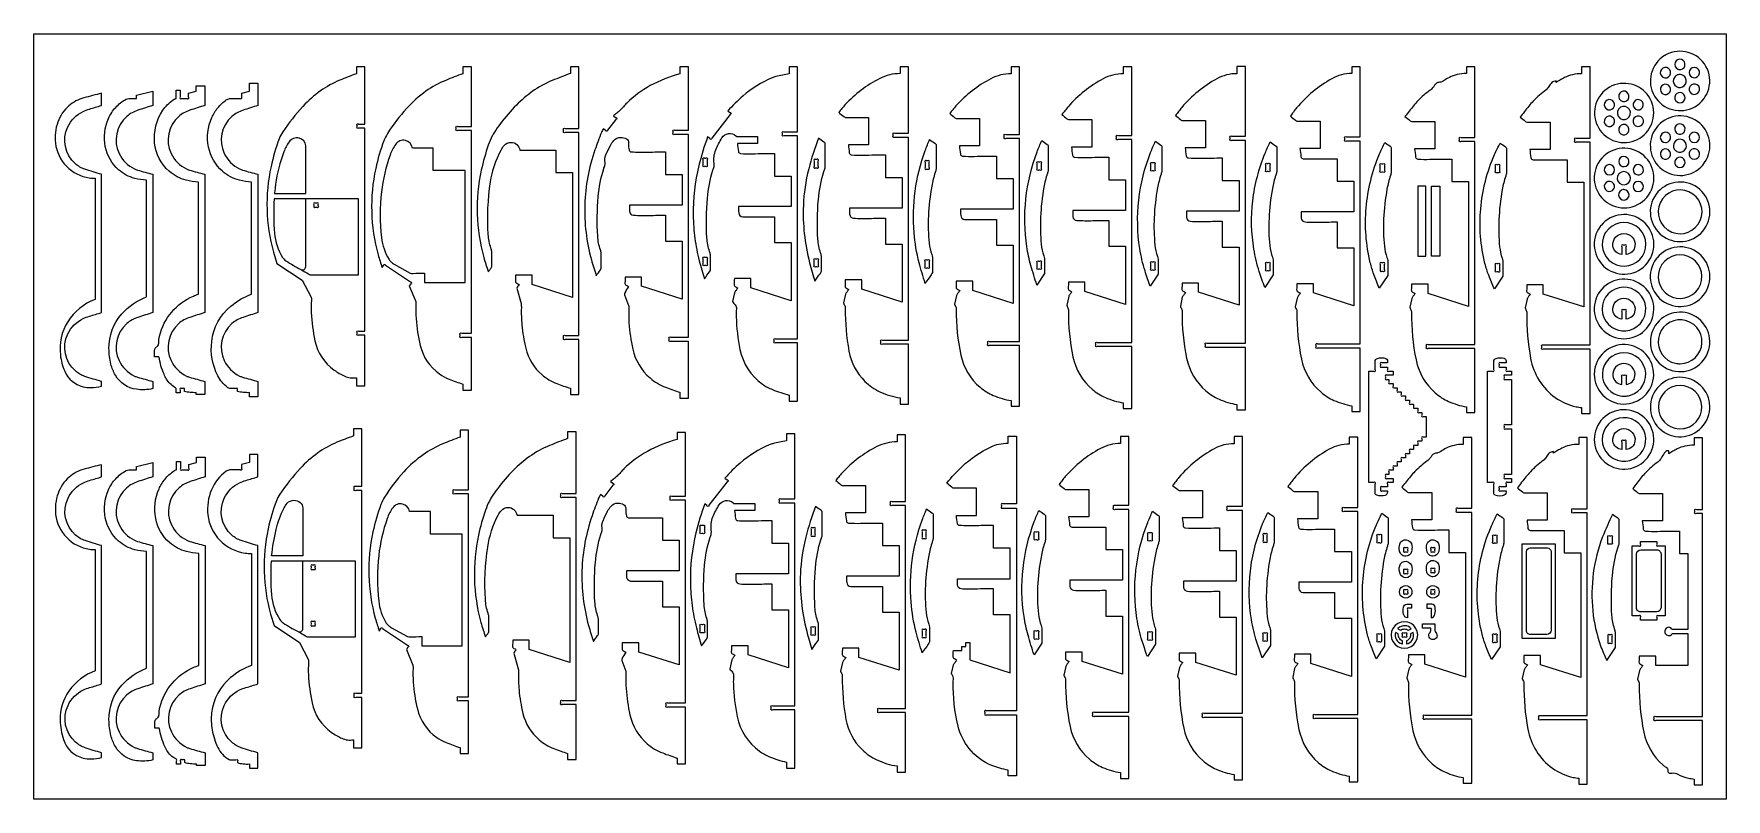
# Model space of a CAD drawing. Extents: x -6.5 to 44.7, y 7.3 to 30.5.
import ezdxf

# ---------------------------------------------------------------- set-up
doc = ezdxf.new("R2010")
doc.units = 0
doc.header["$MEASUREMENT"] = 0
doc.layers.get('0').update_dxf_attribs({"linetype": 'CONTINUOUS'})
doc.layers.add('ETCH', color=5, linetype='CONTINUOUS')
doc.layers.add('LAYER_1', color=18, linetype='CONTINUOUS')

msp = doc.modelspace()

# ---------------------------------------------------------------- linework, layer by layer
msp.add_lwpolyline([(44.701, 30.459), (44.701, 7.281), (-6.518, 7.281), (-6.518, 30.459)], close=True)
at = {"layer": 'ETCH'}
for points in [[(1.581, 23.316, -0.012843), (1.792, 23.189, 0.077208), (1.849, 23.165), (3.306, 23.165), (3.306, 25.457), (1.71, 25.457)], [(1.494, 12.35, -0.012843), (1.706, 12.223, 0.077208), (1.763, 12.199), (3.22, 12.199), (3.22, 14.491), (1.624, 14.491)]]:
    msp.add_lwpolyline(points, format="xyb", dxfattribs=at)
at = {"layer": 'LAYER_1'}
for points in [[(42.839, 29.8, 0.988009), (43.754, 28.252, 0.987952), (42.877, 29.822, 0.00606), (42.858, 29.811, 0.006032)], [(3.243, 20.041), (3.243, 19.8), (3.498, 19.8), (3.498, 21.33), (3.311, 21.33, -1), (3.267, 21.375), (3.267, 21.411, -1), (3.311, 21.455), (3.498, 21.455), (3.498, 27.597), (3.311, 27.597, -1), (3.267, 27.642), (3.267, 27.678, -1), (3.311, 27.722), (3.498, 27.722), (3.498, 29.464), (3.243, 29.464), (3.243, 29.248, 0.01158), (2.741, 29.054, 0.056715), (2.159, 28.732, 0.052187), (1.627, 28.262, 0.037532), (1.016, 27.488, 0.058109), (0.908, 27.28, 0.037025), (0.66, 26.438, 0.060336), (0.539, 25.139, 0.060322), (0.732, 23.848), (0.837, 23.508), (1.607, 22.994), (1.874, 22.484, -0.078028), (1.882, 22.391, 0.031), (1.878, 22.017, 0.037901), (1.989, 21.162, 0.189405), (2.569, 20.276, 0.049278), (2.894, 20.09, 0.066747), (3.059, 20.041, 0.057733), (3.151, 20.038, -0.019225)], [(6.47, 19.851), (6.47, 19.669), (6.725, 19.669), (6.725, 21.265), (6.432, 21.265, -1), (6.388, 21.309), (6.388, 21.346, -1), (6.432, 21.39), (6.725, 21.39), (6.725, 27.532), (6.307, 27.532, -1), (6.263, 27.576), (6.263, 27.612, -1), (6.307, 27.657), (6.725, 27.657), (6.725, 29.464), (6.47, 29.464), (6.47, 29.252, 0.011138), (5.947, 29.05, 0.057158), (5.349, 28.72, 0.053536), (4.764, 28.201, 0.043612), (4.183, 27.438, 0.051411), (4.073, 27.215, 0.036287), (3.829, 26.385, 0.060336), (3.707, 25.071, 0.060322), (3.902, 23.767, 0.011291), (3.961, 23.572, -0.003763), (4.022, 23.379), (4.063, 23.441, -1), (4.125, 23.453), (4.877, 22.951, -1), (4.89, 22.89), (4.845, 22.823), (5.039, 22.353, -0.057304), (5.046, 22.249, 0.029813), (5.051, 21.833, 0.040877), (5.176, 21.024, 0.181545), (5.76, 20.159, 0.05984), (6.05, 20.002, 0.017043)], [(9.724, 19.723), (9.724, 19.541), (9.979, 19.541), (9.979, 21.201), (9.561, 21.201, -1), (9.517, 21.246), (9.517, 21.282, -1), (9.561, 21.326), (9.979, 21.326), (9.979, 27.468), (9.561, 27.468, -1), (9.517, 27.513), (9.517, 27.549, -1), (9.561, 27.593), (9.979, 27.593), (9.979, 29.464), (9.724, 29.464), (9.724, 29.259, 0.009719), (9.172, 29.045, 0.05729), (8.565, 28.709, 0.042456), (8.086, 28.302, 0.035928), (7.602, 27.739, 0.013503), (7.419, 27.479, 0.032705), (7.354, 27.365, 0.029032), (7.237, 27.086, 0.031155), (7.025, 26.334, 0.060336), (6.902, 25.006, 0.060323), (7.099, 23.687, 0.011291), (7.165, 23.469, -0.003763), (7.234, 23.252, -0.036784), (7.294, 23.329, 0.110753), (7.342, 23.415), (7.342, 23.869, 0.034327), (7.315, 23.971, -0.065222), (7.234, 24.386, -0.053378), (7.304, 25.973, -0.084019), (7.621, 26.936, -0.054475), (7.717, 27.077, -0.22028), (7.921, 27.172, -0.181086), (8.099, 27.106, -0.177894), (8.192, 26.937), (9.281, 26.937), (9.281, 26.256), (9.788, 26.256), (9.788, 22.478), (8.563, 22.869), (8.563, 23.149), (8.064, 23.149, -0.024568), (8.056, 22.976, 0.148453), (8.064, 22.933, 0.167335), (8.097, 22.903, -0.043011), (8.168, 22.863, -0.053806), (8.128, 22.815, 0.162675), (8.099, 22.759), (8.23, 22.289, -0.03761), (8.236, 22.16, 0.029502), (8.252, 21.647, 0.037089), (8.369, 20.935, 0.157363), (8.858, 20.138, 0.085148), (9.308, 19.869, 0.015306)], [(13.038, 19.602), (13.038, 19.43), (13.293, 19.43), (13.293, 21.146), (12.75, 21.146, -1), (12.706, 21.191), (12.706, 21.227, -1), (12.75, 21.271), (13.293, 21.271), (13.293, 27.413), (12.875, 27.413, -1), (12.831, 27.458), (12.831, 27.494, -1), (12.875, 27.538), (13.293, 27.538), (13.293, 29.464), (13.038, 29.464), (13.038, 29.249, 0.061921), (12.138, 28.889, 0.067998), (11.429, 28.362, 0.021444), (11.325, 28.25, -0.02519), (11.219, 28.139, -0.020295), (11.123, 28.055, 0.006764), (11.025, 27.974), (11.089, 27.924, -1), (11.097, 27.862), (10.848, 27.542, -1), (10.786, 27.534), (10.723, 27.584, 0.056291), (10.662, 27.472, 0.012633), (10.463, 26.941, 0.075447), (10.157, 25.287, 0.075461), (10.356, 23.617, 0.011291), (10.429, 23.374, -0.003763), (10.505, 23.133, -0.014708), (10.631, 23.311, 0.088472), (10.656, 23.359), (10.656, 23.814, 0.040504), (10.63, 23.917, -0.066048), (10.548, 24.331, -0.037693), (10.563, 25.527, -0.052115), (10.728, 26.377, -0.029026), (10.749, 26.433, 0.063373), (10.765, 26.491, 0.083563), (10.765, 26.593, -0.089498), (10.765, 26.696, -0.058075), (10.794, 26.79, -0.017801), (10.933, 27.079, -0.055681), (11.033, 27.225, -0.219798), (11.246, 27.323, -0.117737), (11.414, 27.283, -0.172185), (11.466, 27.228, -0.124003), (11.483, 27.126, 0.08265), (11.5, 26.934, 0.164391), (11.525, 26.897, 0.161089), (11.567, 26.882, 0.009921), (12.081, 26.878, -0.003307), (12.595, 26.882), (12.595, 26.201), (13.102, 26.201), (13.102, 25.272), (11.506, 25.272, 0.009842), (11.509, 25.085, 0.393252), (11.631, 24.964, 0.012272), (12.113, 24.96, -0.004091), (12.595, 24.964), (12.595, 24.183), (13.102, 24.183), (13.102, 22.423), (11.877, 22.813), (11.877, 23.094), (11.378, 23.094, -0.024568), (11.37, 22.92, 0.148453), (11.378, 22.878, 0.167335), (11.411, 22.848, -0.043011), (11.482, 22.808, 0.035977), (11.372, 22.613, 0.130623), (11.36, 22.552), (11.482, 22.235, -0.05357), (11.488, 22.129, 0.029114), (11.494, 21.705, 0.035901), (11.609, 20.909, 0.163176), (12.131, 20.036, 0.085575), (12.601, 19.756, 0.014882)], [(16.343, 19.518), (16.343, 19.336), (16.598, 19.336), (16.598, 21.099), (15.93, 21.099, -1), (15.886, 21.143), (15.886, 21.179, -1), (15.93, 21.224), (16.598, 21.224), (16.598, 27.366), (16.18, 27.366, -1), (16.136, 27.41), (16.136, 27.446, -1), (16.18, 27.491), (16.598, 27.491), (16.598, 29.464), (16.343, 29.464), (16.343, 29.249, 0.012013), (15.936, 29.164, 0.043438), (15.827, 29.128, 0.077071), (14.945, 28.576, 0.031251), (14.483, 28.124), (14.547, 28.074, -1), (14.555, 28.012), (14, 27.297, -1), (13.938, 27.29), (13.874, 27.339, 0.028113), (13.606, 26.467, 0.065025), (13.438, 24.963, 0.028538), (13.49, 24.262, 0.029197), (13.621, 23.587, 0.011608), (13.697, 23.312, -0.003869), (13.778, 23.038, -0.014708), (13.931, 23.253, 0.088472), (13.961, 23.312), (13.961, 23.766, 0.040504), (13.935, 23.869, -0.066048), (13.853, 24.283, -0.037693), (13.868, 25.479, -0.052115), (14.033, 26.329, -0.028884), (14.053, 26.385, 0.062945), (14.07, 26.442, 0.076202), (14.071, 26.543, -0.133631), (14.12, 26.945, -0.043844), (14.308, 27.311, -0.460888), (14.731, 27.373, -0.102034), (14.74, 27.361, 0.177148), (14.751, 27.351), (15.386, 27.351), (15.386, 27.142), (14.775, 27.142, 0.002487), (14.804, 26.898, 0.360375), (14.872, 26.834, 0.020957), (15.232, 26.827, -0.005432), (15.9, 26.834), (15.9, 26.153), (16.407, 26.153), (16.407, 25.225), (14.811, 25.225, 0.008503), (14.815, 25.037, 0.393252), (14.936, 24.917, 0.012272), (15.418, 24.913, -0.004091), (15.9, 24.917), (15.9, 24.136), (16.407, 24.136), (16.407, 22.375), (15.182, 22.766), (15.182, 23.046), (14.683, 23.046, -0.024568), (14.675, 22.873, 0.148453), (14.683, 22.83, 0.167335), (14.716, 22.8, -0.043011), (14.787, 22.761, -0.023258), (14.735, 22.689, 0.069876), (14.689, 22.614), (14.631, 22.35, 0.187059), (14.667, 22.293, -0.16278), (14.738, 22.189, -0.090499), (14.744, 22.129, 0.028996), (14.738, 21.887, 0.041055), (14.853, 20.899, 0.191262), (15.532, 19.851, 0.0569), (15.834, 19.686, 0.036435)], [(19.701, 19.436), (19.701, 19.248), (19.956, 19.248), (19.956, 21.056), (19.163, 21.056, -1), (19.119, 21.101), (19.119, 21.137, -1), (19.163, 21.181), (19.956, 21.181), (19.956, 27.323), (19.538, 27.323, -1), (19.494, 27.368), (19.494, 27.404, -1), (19.538, 27.448), (19.956, 27.448), (19.956, 29.464), (19.701, 29.464), (19.701, 29.253, 0.117904), (19.086, 29.106, 0.090171), (18.031, 28.305, 0.014621), (17.935, 28.194, -0.004873), (17.841, 28.081, -0.016502), (17.994, 27.955, 0.09933), (18.037, 27.929), (18.744, 27.929), (18.744, 27.1), (18.133, 27.1, 0.001901), (18.163, 26.855, 0.360443), (18.23, 26.792, 0.020886), (18.59, 26.785, -0.005414), (19.258, 26.792), (19.258, 26.111), (19.765, 26.111), (19.765, 25.183), (18.169, 25.183, 0.008503), (18.173, 24.994, 0.393252), (18.294, 24.874, 0.012272), (18.776, 24.87, -0.004091), (19.258, 24.874), (19.258, 24.093), (19.765, 24.093), (19.765, 22.333), (18.541, 22.724), (18.541, 23.004), (18.041, 23.004, -0.024568), (18.033, 22.831, 0.148453), (18.041, 22.788, 0.167335), (18.074, 22.758, -0.043011), (18.145, 22.718, -0.023258), (18.093, 22.647, 0.069876), (18.047, 22.571), (17.989, 22.308, 0.112129), (18.01, 22.253, -0.149624), (18.041, 22.147, 0.049333), (18.152, 20.846, 0.153631), (18.637, 19.932, 0.08541), (19.087, 19.619, 0.072962)], [(23.061, 19.351), (23.061, 19.178), (23.316, 19.178), (23.316, 21.02), (22.398, 21.02, -1), (22.354, 21.065), (22.354, 21.101, -1), (22.398, 21.145), (23.316, 21.145), (23.316, 27.287), (22.898, 27.287, -1), (22.854, 27.332), (22.854, 27.368, -1), (22.898, 27.412), (23.316, 27.412), (23.316, 29.464), (23.061, 29.464), (23.061, 29.25, 0.120914), (22.449, 29.1, 0.090688), (21.39, 28.275, 0.01458), (21.295, 28.161, -0.00486), (21.201, 28.045, -0.016502), (21.354, 27.918, 0.09933), (21.397, 27.893), (22.104, 27.893), (22.104, 27.064), (21.493, 27.064, 0.001901), (21.523, 26.819, 0.360444), (21.59, 26.756, 0.020886), (21.95, 26.748, -0.005414), (22.618, 26.756), (22.618, 26.075), (23.124, 26.075), (23.124, 25.146), (21.528, 25.146, 0.008503), (21.533, 24.958, 0.393252), (21.653, 24.838, 0.012272), (22.136, 24.834, -0.004091), (22.618, 24.838), (22.618, 24.057), (23.124, 24.057), (23.124, 22.297), (21.9, 22.687), (21.9, 22.968), (21.401, 22.968, -0.024568), (21.393, 22.794, 0.148453), (21.401, 22.752, 0.167335), (21.433, 22.721, -0.043011), (21.505, 22.682, -0.023258), (21.453, 22.611, 0.069876), (21.407, 22.535), (21.349, 22.272, 0.112299), (21.37, 22.217, -0.149806), (21.401, 22.111, 0.056062), (21.537, 20.728, 0.166377), (22.12, 19.756, 0.07368), (22.521, 19.508, 0.061659)], [(26.455, 19.284), (26.455, 19.111), (26.711, 19.111), (26.711, 20.987), (25.668, 20.987, -1), (25.623, 21.031), (25.623, 21.068, -1), (25.668, 21.112), (26.711, 21.112), (26.711, 27.254), (26.293, 27.254, -1), (26.248, 27.298), (26.248, 27.334, -1), (26.293, 27.379), (26.711, 27.379), (26.711, 29.464), (26.455, 29.464), (26.455, 29.25, 0.123894), (25.846, 29.097, 0.091131), (24.785, 28.248, 0.014529), (24.689, 28.131, -0.004843), (24.596, 28.012, -0.016502), (24.749, 27.885, 0.09933), (24.792, 27.86), (25.499, 27.86), (25.499, 27.031), (24.887, 27.031, 0.001901), (24.917, 26.786, 0.360444), (24.985, 26.722, 0.020886), (25.344, 26.715, -0.005414), (26.013, 26.722), (26.013, 26.041), (26.519, 26.041), (26.519, 25.113), (24.923, 25.113, 0.008503), (24.927, 24.925, 0.393252), (25.048, 24.805, 0.012272), (25.53, 24.801, -0.004091), (26.013, 24.805), (26.013, 24.024), (26.519, 24.024), (26.519, 22.263), (25.295, 22.654), (25.295, 22.934), (24.796, 22.934, -0.024568), (24.787, 22.761, 0.148453), (24.796, 22.718, 0.167335), (24.828, 22.688, -0.043011), (24.9, 22.649, -0.023258), (24.847, 22.578, 0.069876), (24.802, 22.502), (24.744, 22.239, 0.111597), (24.765, 22.183, -0.149055), (24.795, 22.077, 0.055297), (24.932, 20.676, 0.165637), (25.514, 19.694, 0.074052), (25.916, 19.443, 0.062267)], [(29.895, 19.234), (29.895, 19.067), (30.15, 19.067), (30.15, 20.964), (28.982, 20.964, -1), (28.938, 21.008), (28.938, 21.044, -1), (28.982, 21.089), (30.15, 21.089), (30.15, 27.231), (29.732, 27.231, -1), (29.688, 27.275), (29.688, 27.311, -1), (29.732, 27.356), (30.15, 27.356), (30.15, 29.465), (29.895, 29.465), (29.895, 29.252, 0.126119), (29.288, 29.097, 0.091419), (28.225, 28.23, 0.014484), (28.129, 28.11, -0.004828), (28.035, 27.988, -0.016502), (28.188, 27.862, 0.09933), (28.231, 27.837), (28.938, 27.837), (28.938, 27.007), (28.327, 27.007, 0.001901), (28.357, 26.762, 0.360444), (28.424, 26.699, 0.020886), (28.784, 26.692, -0.005414), (29.452, 26.699), (29.452, 26.018), (29.959, 26.018), (29.959, 25.09), (28.363, 25.09, 0.008503), (28.367, 24.901, 0.393252), (28.488, 24.782, 0.012272), (28.97, 24.778, -0.004091), (29.452, 24.782), (29.452, 24), (29.959, 24), (29.959, 22.24), (28.735, 22.631), (28.735, 22.911), (28.235, 22.911, -0.024568), (28.227, 22.738, 0.148453), (28.235, 22.695, 0.167335), (28.268, 22.665, -0.043011), (28.339, 22.625, -0.023258), (28.287, 22.554, 0.069876), (28.241, 22.479), (28.183, 22.215, 0.111047), (28.204, 22.159, -0.148469), (28.235, 22.053, 0.054707), (28.371, 20.638, 0.165051), (28.954, 19.648, 0.074339), (29.356, 19.395, 0.062744)], [(33.37, 19.195), (33.37, 19.022), (33.626, 19.022), (33.626, 20.943), (32.333, 20.943, -1), (32.288, 20.987), (32.288, 21.024, -1), (32.333, 21.068), (33.626, 21.068), (33.626, 27.21), (33.208, 27.21, -1), (33.163, 27.254), (33.163, 27.29, -1), (33.208, 27.335), (33.626, 27.335), (33.626, 29.464), (33.37, 29.464), (33.37, 29.255, 0.128191), (32.765, 29.097, 0.091656), (31.7, 28.213, 0.014439), (31.604, 28.091, -0.004813), (31.511, 27.968, -0.016502), (31.664, 27.841, 0.09933), (31.707, 27.816), (32.414, 27.816), (32.414, 26.987), (31.802, 26.987, 0.001901), (31.832, 26.742, 0.360444), (31.9, 26.678, 0.020886), (32.26, 26.671, -0.005414), (32.928, 26.678), (32.928, 25.997), (33.434, 25.997), (33.434, 25.069), (31.838, 25.069, 0.008503), (31.842, 24.881, 0.393252), (31.963, 24.761, 0.012272), (32.445, 24.757, -0.004091), (32.928, 24.761), (32.928, 23.98), (33.434, 23.98), (33.434, 22.219), (32.21, 22.61), (32.21, 22.89), (31.711, 22.89, -0.024568), (31.702, 22.717, 0.148453), (31.711, 22.674, 0.167335), (31.743, 22.644, -0.043011), (31.815, 22.605, -0.023258), (31.762, 22.534, 0.069876), (31.717, 22.458), (31.659, 22.195, 0.110668), (31.68, 22.139, -0.148065), (31.71, 22.032, 0.054306), (31.846, 20.607, 0.164645), (32.429, 19.612, 0.074533), (32.832, 19.357, 0.063073)], [(36.84, 19.163), (36.84, 18.991), (37.095, 18.991), (37.095, 20.93), (35.677, 20.93, -1), (35.633, 20.974), (35.633, 21.01, -1), (35.677, 21.055), (37.095, 21.055), (37.095, 27.197), (36.677, 27.197, -1), (36.633, 27.241), (36.633, 27.277, -1), (36.677, 27.322), (37.095, 27.322), (37.095, 29.464), (36.84, 29.464), (36.84, 29.256, 0.055186), (36.56, 29.225, 0.062108), (36.324, 29.141, 0.040613), (36.162, 29.042, -0.093941), (36.07, 28.998, -0.04904), (36.021, 28.99, 0.136038), (35.933, 28.96, 0.102185), (35.875, 28.899, -0.031844), (35.826, 28.831, -0.063453), (35.738, 28.749, 0.043886), (35.374, 28.433, 0.019557), (35.239, 28.281, 0.009538), (34.98, 27.955, -0.016502), (35.133, 27.828, 0.09933), (35.176, 27.803), (35.883, 27.803), (35.883, 26.973), (35.272, 26.973, 0.001901), (35.302, 26.728, 0.360444), (35.369, 26.665, 0.020886), (35.729, 26.658, -0.005414), (36.397, 26.665), (36.397, 25.984), (36.903, 25.984), (36.903, 22.206), (35.679, 22.597), (35.679, 22.877), (35.18, 22.877, -0.024568), (35.172, 22.704, 0.148453), (35.18, 22.661, 0.167335), (35.212, 22.631, -0.043011), (35.284, 22.592, -0.023258), (35.232, 22.52, 0.069876), (35.186, 22.445), (35.128, 22.181, 0.110282), (35.149, 22.125, -0.147653), (35.18, 22.019, 0.053899), (35.315, 20.583, 0.164226), (35.899, 19.583, 0.07473), (36.301, 19.326, 0.063409)], [(40.328, 19.138), (40.328, 18.965), (40.583, 18.965), (40.583, 20.911), (39.165, 20.911, -1), (39.121, 20.955), (39.121, 20.992, -1), (39.165, 21.036), (40.583, 21.036), (40.583, 27.178), (40.165, 27.178, -1), (40.121, 27.222), (40.121, 27.259, -1), (40.165, 27.303), (40.583, 27.303), (40.583, 29.457), (40.328, 29.457), (40.328, 29.25, 0.055709), (40.048, 29.219, 0.062568), (39.812, 29.134, 0.016607), (39.684, 29.063, -0.005535), (39.558, 28.989), (39.558, 29.031, 0.187803), (39.429, 28.981, 0.077073), (39.335, 28.863, -0.099826), (39.25, 28.765, 0.038946), (38.862, 28.419, 0.019538), (38.727, 28.266, 0.009517), (38.468, 27.936, -0.016502), (38.621, 27.809, 0.09933), (38.664, 27.784), (39.371, 27.784), (39.371, 26.955), (38.76, 26.955, 0.001354), (38.789, 26.709, 0.370222), (38.857, 26.646, 0.011951), (39.371, 26.642, -0.003984), (39.885, 26.646), (39.885, 25.965), (40.391, 25.965), (40.391, 22.188), (39.167, 22.578), (39.167, 22.858), (38.668, 22.858, -0.024568), (38.66, 22.685, 0.148453), (38.668, 22.642, 0.167335), (38.701, 22.612, -0.043011), (38.772, 22.573, -0.023258), (38.72, 22.502, 0.069876), (38.674, 22.426), (38.616, 22.163, 0.110147), (38.637, 22.106, -0.14751), (38.668, 22, 0.048821), (38.784, 20.626, 0.095133), (39.042, 19.963, 0.097671), (39.529, 19.446, 0.101051), (40.157, 19.167, 0.019106), (40.242, 19.151, -0.006368)], [(42.787, 29.147, 0.950953), (42.958, 29.412, 0.951079), (42.761, 29.166, 0.025074), (42.773, 29.156, 0.02514)], [(43.137, 29.141, 0.770665), (43.381, 28.849, 0.751593), (43.322, 29.227, 0.141818), (43.222, 29.212, 0.129519)], [(43.27, 29.381, 0.951083), (43.347, 29.681, 0.952097), (43.241, 29.391, 0.024539), (43.255, 29.385, 0.025072)], [(43.793, 29.429, 0.95326), (43.67, 29.142, 0.952598), (43.82, 29.416, 0.024277), (43.807, 29.423, 0.023929)], [(-3.11, 22.49), (-3.11, 26.025, -0.045578), (-3.461, 26.081, -0.119082), (-3.953, 26.342, -0.164652), (-4.355, 27.043, -0.154282), (-4.258, 27.897, -0.080612), (-4.04, 28.23, -0.080612), (-3.728, 28.477, -0.124982), (-3.644, 28.501), (-3.41, 28.501), (-3.41, 28.598), (-2.919, 28.719), (-2.919, 28.29, -0.0023), (-3.369, 28.144, 0.102473), (-3.705, 27.954, 0.336459), (-3.936, 26.835, 0.170276), (-3.472, 26.368, 0.041463), (-3.383, 26.334, 0.008219), (-2.919, 26.206), (-2.919, 22.018, -0.0023), (-3.369, 21.872, 0.102473), (-3.705, 21.682, 0.336459), (-3.936, 20.562, 0.170276), (-3.472, 20.096, 0.041463), (-3.383, 20.061, 0.008219), (-2.919, 19.934), (-2.919, 19.714, -0.088823), (-3.411, 19.693, -0.230967), (-4.05, 20.118, -0.07343), (-4.186, 20.456, -0.05589), (-4.245, 20.93, -0.186646), (-3.856, 21.977, -0.121989)], [(-2.733, 20.68), (-2.867, 20.68, -0.012709), (-2.863, 20.875, -0.186771), (-2.827, 20.956, -0.031934), (-2.784, 20.993, 0.130659), (-2.749, 21.038, 0.101306), (-2.739, 21.091, -0.060865), (-2.714, 21.307, -0.116481), (-2.346, 22.034, -0.116481), (-1.691, 22.519, -0.017395), (-1.615, 22.549, 0.005798), (-1.537, 22.577), (-1.537, 25.964, -0.045607), (-1.906, 26.023, -0.119052), (-2.421, 26.297, -0.187593), (-2.862, 27.153, -0.176665), (-2.614, 28.142, -0.046818), (-2.479, 28.306, -0.04327), (-2.303, 28.455, -0.034612), (-2.237, 28.495, -0.119897), (-2.215, 28.501), (-2.215, 28.751), (-2.09, 28.751), (-2.09, 28.545, 1), (-2.045, 28.501), (-1.882, 28.501, 1), (-1.838, 28.545), (-1.838, 28.66), (-1.601, 28.718), (-1.601, 28.881), (-1.346, 28.881), (-1.346, 28.29, -0.0023), (-1.796, 28.144, 0.102473), (-2.133, 27.954, 0.336459), (-2.364, 26.835, 0.170276), (-1.899, 26.368, 0.041463), (-1.81, 26.334, 0.008219), (-1.346, 26.206), (-1.346, 22.018, -0.0023), (-1.796, 21.872, 0.102473), (-2.133, 21.682, 0.336459), (-2.364, 20.562, 0.170276), (-1.899, 20.096, 0.041463), (-1.81, 20.061, 0.008219), (-1.346, 19.934), (-1.346, 19.541), (-1.601, 19.541), (-1.601, 19.593, -0.040458), (-1.785, 19.598, -0.040959), (-1.963, 19.632), (-1.963, 19.672, 1), (-2.007, 19.716), (-2.045, 19.716, 1), (-2.09, 19.672), (-2.09, 19.591), (-2.215, 19.591, -0.042249), (-2.208, 19.673, 0.164319), (-2.215, 19.716, 0.142751), (-2.248, 19.752, -0.073336), (-2.402, 19.872, -0.092121), (-2.579, 20.147, -0.054046)], [(0.072, 22.577), (0.072, 25.964, -0.045607), (-0.296, 26.023, -0.119052), (-0.812, 26.297, -0.164437), (-1.232, 27.03, -0.154496), (-1.131, 27.921, -0.067132), (-0.948, 28.218, -0.067132), (-0.694, 28.455, -0.094604), (-0.593, 28.501), (-0.273, 28.501, 1), (-0.228, 28.545), (-0.228, 28.66), (0.008, 28.718), (0.008, 28.962), (0.263, 28.962), (0.263, 28.29, -0.0023), (-0.187, 28.144, 0.102473), (-0.523, 27.954, 0.336459), (-0.754, 26.835, 0.170276), (-0.29, 26.368, 0.041463), (-0.201, 26.334, 0.008219), (0.263, 26.206), (0.263, 22.018, -0.0023), (-0.187, 21.872, 0.102473), (-0.523, 21.682, 0.336459), (-0.754, 20.562, 0.170276), (-0.29, 20.096, 0.041463), (-0.201, 20.061, 0.008219), (0.263, 19.934), (0.263, 19.461), (0.008, 19.461), (0.008, 19.593, -0.040458), (-0.175, 19.598, -0.040959), (-0.354, 19.632), (-0.354, 19.716), (-0.564, 19.716, -0.150836), (-0.655, 19.751, -0.117974), (-0.951, 20.101, -0.146319), (-1.135, 21.145, -0.192468), (-0.56, 22.209, -0.083871)], [(42.438, 28.412, 0.927864), (40.745, 27.84, 0.927971), (42.504, 28.153, 0.03736), (42.481, 28.285, 0.037418)], [(41.517, 28.436, 0.976251), (41.699, 28.691, 0.976386), (41.505, 28.445, 0.011948), (41.511, 28.44, 0.012017)], [(42.783, 28.645, 0.952593), (42.958, 28.901, 0.95157), (42.759, 28.664, 0.024816), (42.77, 28.654, 0.024279)], [(43.66, 28.643, 0.975077), (43.825, 28.913, 0.97506), (43.646, 28.652, 0.012628), (43.653, 28.647, 0.012619)], [(-4.473, 19.787), (-4.473, 19.934, -0.019771), (-4.974, 20.084, -0.097096), (-5.26, 20.249, -0.336459), (-5.491, 21.369, -0.170276), (-5.027, 21.835, -0.044461), (-4.836, 21.908, 0.01152), (-4.473, 22.018), (-4.473, 26.206, -0.019771), (-4.974, 26.356, -0.097096), (-5.26, 26.522, -0.336459), (-5.491, 27.641, -0.170276), (-5.027, 28.108, -0.044461), (-4.836, 28.18, 0.01152), (-4.473, 28.29), (-4.473, 28.657, 0.004903), (-5.006, 28.52, 0.116274), (-5.459, 28.278, 0.126509), (-5.792, 27.788, 0.115888), (-5.865, 27.147, 0.165557), (-5.531, 26.448, 0.165558), (-4.84, 26.097, 0.027352), (-4.752, 26.09, -0.009115), (-4.665, 26.085), (-4.665, 22.415, 0.164612), (-5.492, 21.738, 0.171175), (-5.716, 20.732, 0.07237), (-5.583, 20.239, 0.234888), (-5.028, 19.772, 0.06659), (-4.793, 19.747, 0.048535)], [(41.076, 28.187, 0.975058), (41.265, 28.435, 0.975249), (41.064, 28.196, 0.012531), (41.07, 28.191, 0.012628)], [(41.494, 27.897, 0.976252), (41.724, 28.221, 0.976388), (41.479, 27.908, 0.011947), (41.486, 27.903, 0.012016)], [(41.959, 28.18, 0.976042), (42.128, 28.441, 0.975782), (41.947, 28.189, 0.012257), (41.953, 28.184, 0.012124)], [(43.241, 28.382, 0.952097), (43.375, 28.662, 0.952996), (43.214, 28.397, 0.024067), (43.227, 28.389, 0.024539)], [(41.086, 27.676, 0.976043), (41.255, 27.937, 0.975784), (41.074, 27.684, 0.012256), (41.08, 27.68, 0.012124)], [(41.517, 27.428, 0.976253), (41.699, 27.683, 0.976387), (41.505, 27.437, 0.011947), (41.511, 27.432, 0.012016)], [(41.963, 27.674, 0.975077), (42.128, 27.944, 0.97506), (41.949, 27.682, 0.012628), (41.956, 27.678, 0.012619)], [(42.803, 26.324, 0.988058), (43.831, 27.807, 0.988098), (42.767, 26.349, 0.005987), (42.785, 26.336, 0.006007)], [(43.214, 27.445, 0.976251), (43.396, 27.7, 0.976386), (43.202, 27.454, 0.011948), (43.208, 27.449, 0.012017)], [(0.765, 25.619), (1.71, 25.619), (1.71, 27.066, 0.327649), (1.511, 27.299, 0.30501), (1.206, 27.183, 0.064273), (1.048, 26.886, 0.055133), (0.799, 25.903, 0.007933), (0.781, 25.761, -0.002644)], [(5.309, 23.212), (5.309, 22.932), (6.534, 22.932), (6.534, 26.319), (5.57, 26.319), (5.57, 27), (4.938, 27, 0.307009), (4.726, 27.229, 0.30501), (4.434, 27.118, 0.068756), (4.262, 26.787, 0.057139), (4.004, 25.672, 0.056363), (4.004, 24.288, 0.112085), (4.235, 23.625, 0.06631), (4.297, 23.55, 0.057154), (4.388, 23.483), (4.873, 23.212, 0.076491), (4.96, 23.204, -0.012724)], [(17.116, 22.965, -0.014665), (17.286, 23.204, 0.088209), (17.319, 23.27), (17.319, 23.724, 0.040603), (17.293, 23.827, -0.066272), (17.211, 24.241, -0.037569), (17.226, 25.439, -0.052115), (17.391, 26.287, -0.028888), (17.411, 26.343, 0.062959), (17.428, 26.4), (17.428, 27.145, 0.137471), (17.395, 27.182, -0.022773), (17.232, 27.297, 0.030864), (16.934, 26.37, 0.052022), (16.772, 25.256, 0.037686), (16.801, 24.411, 0.035172), (16.962, 23.521, 0.007553), (17.038, 23.242, -0.002518)], [(20.458, 22.902, -0.013239), (20.277, 23.527, -0.043697), (20.122, 24.437, -0.053791), (20.156, 25.697, -0.053644), (20.458, 26.924, -0.011454), (20.524, 27.093, 0.003818), (20.592, 27.26, 0.022773), (20.754, 27.146, -0.137471), (20.788, 27.109), (20.788, 26.364, -0.040609), (20.762, 26.26, 0.035851), (20.657, 25.848, 0.033236), (20.555, 24.944, 0.03671), (20.578, 24.12, 0.061524), (20.656, 23.774, -0.045424), (20.679, 23.688), (20.679, 23.233, -0.088476), (20.643, 23.162, 0.014709)], [(23.841, 22.852, -0.013442), (23.657, 23.446, -0.031361), (23.536, 24.014, -0.063908), (23.507, 25.466, -0.063498), (23.846, 26.887, -0.011797), (23.915, 27.058, 0.003932), (23.987, 27.227, 0.022773), (24.149, 27.112, -0.137471), (24.183, 27.075), (24.183, 26.33, -0.040609), (24.157, 26.227, 0.035851), (24.052, 25.815, 0.033236), (23.95, 24.91, 0.03671), (23.972, 24.086, 0.061524), (24.051, 23.74, -0.045424), (24.074, 23.655), (24.074, 23.2)], [(27.27, 22.812, -0.011516), (27.112, 23.277, -0.0375), (26.954, 23.959, -0.06631), (26.923, 25.424, -0.065612), (27.279, 26.861, -0.012128), (27.351, 27.033, 0.004042), (27.426, 27.204, 0.022773), (27.589, 27.089, -0.137471), (27.622, 27.052), (27.622, 26.307, -0.040609), (27.597, 26.204, 0.035851), (27.491, 25.791, 0.033236), (27.389, 24.887, 0.03671), (27.412, 24.063, 0.061524), (27.491, 23.717, -0.045424), (27.513, 23.631), (27.513, 23.177)], [(30.738, 22.781, -0.010872), (30.571, 23.259, -0.038507), (30.407, 23.938, -0.069407), (30.375, 25.401, -0.068298), (30.747, 26.84, -0.012539), (30.823, 27.012, 0.004179), (30.902, 27.183, 0.022773), (31.064, 27.068, -0.137471), (31.098, 27.031), (31.098, 26.286, -0.040609), (31.072, 26.183, 0.035851), (30.967, 25.771, 0.033236), (30.865, 24.866, 0.03671), (30.887, 24.042, 0.061524), (30.966, 23.696, -0.045424), (30.989, 23.611), (30.989, 23.156)], [(34.201, 22.757, -0.010271), (34.038, 23.173, -0.02917), (33.931, 23.527, -0.080322), (33.805, 25.185, -0.079073), (34.21, 26.824, -0.01281), (34.289, 26.997, 0.00427), (34.371, 27.17, 0.022773), (34.533, 27.055, -0.137471), (34.567, 27.018), (34.567, 26.273, -0.040609), (34.541, 26.17, 0.035851), (34.436, 25.757, 0.033236), (34.334, 24.853, 0.03671), (34.357, 24.029, 0.061524), (34.435, 23.683, -0.045424), (34.458, 23.597), (34.458, 23.143)], [(37.685, 22.733, -0.011294), (37.515, 23.145, -0.031243), (37.402, 23.502, -0.083122), (37.272, 25.161, -0.081524), (37.692, 26.804, -0.013123), (37.774, 26.978, 0.004374), (37.859, 27.151, 0.022773), (38.022, 27.037, -0.137471), (38.055, 26.999), (38.055, 26.254, -0.040609), (38.029, 26.151, 0.035851), (37.924, 25.739, 0.033236), (37.822, 24.834, 0.03671), (37.845, 24.011, 0.061524), (37.923, 23.665, -0.045424), (37.946, 23.579), (37.946, 23.124)], [(42.891, 27.168, 0.953254), (42.854, 27.478, 0.952591), (42.861, 27.166, 0.02428), (42.876, 27.166, 0.023933)], [(43.207, 26.896, 0.76203), (43.472, 27.171, 0.762047), (43.104, 27.07, 0.135044), (43.131, 26.969, 0.135054)], [(43.683, 27.176, 0.953252), (43.806, 27.462, 0.952591), (43.656, 27.189, 0.02428), (43.669, 27.182, 0.023933)], [(13.736, 26.486), (13.736, 26.648, -1), (13.781, 26.692), (13.817, 26.692, -1), (13.861, 26.648), (13.861, 26.486, -1), (13.817, 26.442), (13.781, 26.442, -1)], [(17.175, 26.65), (17.139, 26.65, 1), (17.094, 26.606), (17.094, 26.444, 1), (17.139, 26.4), (17.175, 26.4, 1), (17.219, 26.444), (17.219, 26.606, 1)], [(41.106, 25.343, 0.988058), (42.134, 26.826, 0.988098), (41.07, 25.368, 0.005987), (41.088, 25.355, 0.006007)], [(41.558, 26.444, 0.975507), (41.657, 26.738, 0.975784), (41.544, 26.449, 0.012257), (41.551, 26.446, 0.012399)], [(42.783, 26.685, 0.952593), (42.958, 26.941, 0.95157), (42.759, 26.703, 0.024816), (42.77, 26.693, 0.024279)], [(43.241, 26.422, 0.952097), (43.375, 26.702, 0.952996), (43.214, 26.436, 0.024067), (43.227, 26.428, 0.024539)], [(43.674, 26.675, 0.950904), (43.819, 26.958, 0.950919), (43.646, 26.691, 0.025158), (43.66, 26.683, 0.025166)], [(20.579, 26.408), (20.579, 26.569, 1), (20.535, 26.614), (20.498, 26.614, 1), (20.454, 26.569), (20.454, 26.408, 1), (20.498, 26.364), (20.535, 26.364, 1)], [(23.849, 26.375), (23.849, 26.536, -1), (23.893, 26.58), (23.929, 26.58, -1), (23.974, 26.536), (23.974, 26.375, -1), (23.929, 26.33), (23.893, 26.33, -1)], [(27.288, 26.351), (27.288, 26.513, -1), (27.333, 26.557), (27.369, 26.557, -1), (27.413, 26.513), (27.413, 26.351, -1), (27.369, 26.307), (27.333, 26.307, -1)], [(30.764, 26.331), (30.764, 26.492, -1), (30.808, 26.536), (30.844, 26.536, -1), (30.889, 26.492), (30.889, 26.331, -1), (30.844, 26.286), (30.808, 26.286, -1)], [(34.233, 26.317), (34.233, 26.479, -1), (34.277, 26.523), (34.314, 26.523, -1), (34.358, 26.479), (34.358, 26.317, -1), (34.314, 26.273), (34.277, 26.273, -1)], [(37.721, 26.299), (37.721, 26.46, -1), (37.765, 26.504), (37.802, 26.504, -1), (37.846, 26.46), (37.846, 26.299, -1), (37.802, 26.254), (37.765, 26.254, -1)], [(41.157, 26.497, 0.976251), (41.171, 26.185, 0.976041), (41.172, 26.497, 0.012125), (41.165, 26.497, 0.012017)], [(41.452, 26.215, 0.976389), (41.752, 25.954, 0.976435), (41.464, 26.229, 0.011923), (41.458, 26.222, 0.011947)], [(42.11, 26.481, 0.976254), (41.966, 26.204, 0.976045), (42.123, 26.474, 0.012123), (42.116, 26.478, 0.012015)], [(41.119, 25.985, 0.975244), (41.209, 25.689, 0.975502), (41.133, 25.989, 0.012401), (41.126, 25.987, 0.012533)], [(41.588, 25.74, 0.975054), (41.612, 25.425, 0.975033), (41.604, 25.741, 0.012641), (41.596, 25.741, 0.012631)], [(42.158, 25.733, 0.975245), (41.931, 25.944, 0.975503), (42.147, 25.722, 0.0124), (42.153, 25.727, 0.012532)], [(42.803, 24.321, 0.988058), (43.83, 25.803, 0.988098), (42.767, 24.346, 0.005987), (42.785, 24.333, 0.006007)], [(42.937, 24.519, 0.988058), (43.692, 25.608, 0.988098), (42.911, 24.537, 0.005987), (42.924, 24.528, 0.006007)], [(1.71, 25.457), (0.751, 25.457, 0.033708), (0.767, 24.417, 0.119738), (1.008, 23.69, 0.10777), (1.109, 23.587, 0.029272), (1.565, 23.323, 0.544062), (1.71, 23.408)], [(2.005, 25.207), (2.041, 25.207, 1), (2.085, 25.251), (2.085, 25.287, 1), (2.041, 25.332), (2.005, 25.332, 1), (1.96, 25.287), (1.96, 25.251, 1)], [(40.888, 24.624, 0.988098), (42.321, 23.525, 0.988127), (40.915, 24.658, 0.005972), (40.901, 24.641, 0.005987)], [(41.044, 24.428, 0.988009), (42.166, 23.728, 0.988058), (41.061, 24.455, 0.006007), (41.052, 24.441, 0.006032)], [(41.627, 24.057), (41.591, 24.057, 1), (41.546, 24.013), (41.546, 23.78, -0.359653), (41.275, 24.036, -0.450586), (41.609, 24.414, -0.450586), (41.942, 24.036, -0.359653), (41.671, 23.78), (41.671, 24.013, 1)], [(13.861, 23.646), (13.861, 23.485, -1), (13.817, 23.441), (13.781, 23.441, -1), (13.736, 23.485), (13.736, 23.646, -1), (13.781, 23.691), (13.817, 23.691, -1)], [(17.139, 23.648), (17.175, 23.648, -1), (17.219, 23.604), (17.219, 23.443, -1), (17.175, 23.398), (17.139, 23.398, -1), (17.094, 23.443), (17.094, 23.604, -1)], [(20.498, 23.612), (20.535, 23.612, -1), (20.579, 23.568), (20.579, 23.406, -1), (20.535, 23.362), (20.498, 23.362, -1), (20.454, 23.406), (20.454, 23.568, -1)], [(23.974, 23.535), (23.974, 23.373, -1), (23.929, 23.329), (23.893, 23.329, -1), (23.849, 23.373), (23.849, 23.535, -1), (23.893, 23.579), (23.929, 23.579, -1)], [(27.288, 23.35), (27.288, 23.511, -1), (27.333, 23.556), (27.369, 23.556, -1), (27.413, 23.511), (27.413, 23.35, -1), (27.369, 23.305), (27.333, 23.305, -1)], [(42.585, 23.645, 0.988098), (44.018, 22.546, 0.988127), (42.612, 23.679, 0.005972), (42.598, 23.662, 0.005987)], [(42.741, 23.449, 0.988009), (43.863, 22.748, 0.988058), (42.758, 23.476, 0.006007), (42.749, 23.462, 0.006032)], [(30.889, 23.491), (30.889, 23.329, -1), (30.844, 23.285), (30.808, 23.285, -1), (30.764, 23.329), (30.764, 23.491, -1), (30.808, 23.535), (30.844, 23.535, -1)], [(34.358, 23.316), (34.358, 23.477, 1), (34.314, 23.522), (34.277, 23.522, 1), (34.233, 23.477), (34.233, 23.316, 1), (34.277, 23.272), (34.314, 23.272, 1)], [(37.721, 23.297), (37.721, 23.459, -1), (37.765, 23.503), (37.802, 23.503, -1), (37.846, 23.459), (37.846, 23.297, -1), (37.802, 23.253), (37.765, 23.253, -1)], [(41.106, 21.379, 0.988058), (42.133, 22.862, 0.988098), (41.07, 21.404, 0.005987), (41.088, 21.392, 0.006007)], [(41.294, 21.544, 0.976041), (41.952, 22.689, 0.97625), (41.24, 21.577, 0.012018), (41.267, 21.56, 0.012125)], [(41.671, 21.82), (41.671, 22.052, 1), (41.627, 22.097), (41.591, 22.097, 1), (41.546, 22.052), (41.546, 21.82, -0.359653), (41.275, 22.076, -0.450586), (41.609, 22.453, -0.450586), (41.942, 22.076, -0.359653)], [(42.839, 20.359, 0.988009), (43.793, 21.886, 0.988058), (42.803, 20.382, 0.006007), (42.821, 20.37, 0.006032)], [(43.306, 20.468, 0.951003), (43.372, 21.793, 0.950547), (43.173, 20.481, 0.025353), (43.239, 20.471, 0.025114)], [(40.714, 20.239, 0.987451), (42.502, 20.034, 0.987494), (40.719, 20.284, 0.006292), (40.716, 20.261, 0.006314)], [(34.076, 16.552), (34.076, 16.824, 1), (34.032, 16.869), (33.888, 16.869), (33.888, 20.243), (34.032, 20.243, 1), (34.076, 20.288), (34.076, 20.538, -0.318505), (34.145, 20.63, -0.166858), (34.404, 20.626, -0.271814), (34.45, 20.571, -0.055395), (34.452, 20.532, 0.018448), (34.451, 20.493), (34.287, 20.493, 1), (34.243, 20.449), (34.243, 20.413, 1), (34.287, 20.368), (34.451, 20.368), (34.451, 20.288, 1), (34.495, 20.243), (34.618, 20.243), (34.618, 20.118), (34.431, 20.118, 1), (34.386, 20.074), (34.386, 20.038, 1), (34.431, 19.993), (34.493, 19.993), (34.493, 19.913, 1), (34.537, 19.868), (34.618, 19.868), (34.618, 19.788, 1), (34.662, 19.743), (34.743, 19.743), (34.743, 19.663, 1), (34.787, 19.618), (34.868, 19.618), (34.868, 19.538, 1), (34.912, 19.493), (34.993, 19.493), (34.993, 19.413, 1), (35.037, 19.368), (35.118, 19.368), (35.118, 19.288, 1), (35.162, 19.243), (35.243, 19.243), (35.243, 19.163, 1), (35.287, 19.118), (35.368, 19.118), (35.368, 19.038, 1), (35.412, 18.993), (35.493, 18.993), (35.493, 18.913, 1), (35.537, 18.868), (35.618, 18.868), (35.618, 18.243), (35.537, 18.243, 1), (35.493, 18.199), (35.493, 18.118), (35.412, 18.118, 1), (35.368, 18.074), (35.368, 17.993), (35.287, 17.993, 1), (35.243, 17.949), (35.243, 17.868), (35.162, 17.868, 1), (35.118, 17.824), (35.118, 17.743), (35.037, 17.743, 1), (34.993, 17.699), (34.993, 17.618), (34.912, 17.618, 1), (34.868, 17.574), (34.868, 17.493), (34.787, 17.493, 1), (34.743, 17.449), (34.743, 17.368), (34.662, 17.368, 1), (34.618, 17.324), (34.618, 17.243), (34.537, 17.243, 1), (34.493, 17.199), (34.493, 17.118), (34.431, 17.118, 1), (34.386, 17.074), (34.386, 17.038, 1), (34.431, 16.993), (34.618, 16.993), (34.618, 16.869), (34.495, 16.869, 1), (34.451, 16.824), (34.451, 16.744), (34.287, 16.744, 1), (34.243, 16.699), (34.243, 16.663, 1), (34.287, 16.619), (34.451, 16.619, -0.058741), (34.442, 16.547, -0.262403), (34.379, 16.481, -0.151606), (34.129, 16.483, -0.313078)], [(37.667, 16.552), (37.667, 16.824, 1), (37.623, 16.869), (37.48, 16.869), (37.48, 20.243), (37.623, 20.243, 1), (37.667, 20.288), (37.667, 20.538, -0.315468), (37.736, 20.631, -0.159693), (37.987, 20.632, -0.311948), (38.042, 20.56, -0.019147), (38.043, 20.527, 0.006382), (38.042, 20.493), (37.878, 20.493, 1), (37.834, 20.449), (37.834, 20.413, 1), (37.878, 20.368), (38.042, 20.368), (38.042, 20.288, 1), (38.086, 20.243), (38.209, 20.243), (38.209, 20.118), (38.022, 20.118, 1), (37.978, 20.074), (37.978, 20.038, 1), (38.022, 19.993), (38.209, 19.993), (38.209, 18.618), (38.022, 18.618, 1), (37.978, 18.574), (37.978, 18.538, 1), (38.022, 18.493), (38.209, 18.493), (38.209, 17.118), (38.022, 17.118, 1), (37.978, 17.074), (37.978, 17.038, 1), (38.022, 16.993), (38.209, 16.993), (38.209, 16.869), (38.086, 16.869, 1), (38.042, 16.824), (38.042, 16.744), (37.878, 16.744, 1), (37.834, 16.699), (37.834, 16.663, 1), (37.878, 16.619), (38.042, 16.619, -0.076057), (38.03, 16.537, -0.22246), (37.984, 16.487, -0.195575), (37.715, 16.485, -0.292641)], [(41.805, 19.516, 0.951154), (41.479, 20.787, 0.951092), (41.676, 19.49, 0.025067), (41.741, 19.5, 0.025034)], [(41.546, 19.841), (41.546, 20.074, -1), (41.591, 20.119), (41.627, 20.119, -1), (41.671, 20.074), (41.671, 19.841, 0.358569), (41.942, 20.099, 0.450586), (41.609, 20.475, 0.450586), (41.275, 20.098, 0.359653)], [(42.839, 18.387, 0.988009), (43.793, 19.914, 0.988058), (42.803, 18.41, 0.006007), (42.821, 18.398, 0.006032)], [(43.471, 18.516, 0.975264), (43.176, 19.795, 0.975245), (43.407, 18.503, 0.012533), (43.439, 18.509, 0.012523)], [(41.142, 17.405, 0.988009), (42.096, 18.933, 0.988058), (41.106, 17.429, 0.006007), (41.124, 17.417, 0.006032)], [(3.156, 9.075), (3.156, 8.834), (3.412, 8.834), (3.412, 10.364), (3.225, 10.364, -1), (3.181, 10.409), (3.181, 10.445, -1), (3.225, 10.489), (3.412, 10.489), (3.412, 16.631), (3.225, 16.631, -1), (3.181, 16.676), (3.181, 16.712, -1), (3.225, 16.756), (3.412, 16.756), (3.412, 18.498), (3.156, 18.498), (3.156, 18.282, 0.01158), (2.655, 18.088, 0.056715), (2.073, 17.766, 0.052187), (1.541, 17.296, 0.037532), (0.929, 16.522, 0.058109), (0.822, 16.314, 0.037025), (0.573, 15.472, 0.060336), (0.453, 14.173, 0.060322), (0.646, 12.882), (0.751, 12.542), (1.521, 12.028), (1.788, 11.518, -0.078028), (1.795, 11.425, 0.031), (1.792, 11.051, 0.037901), (1.903, 10.196, 0.189405), (2.483, 9.31, 0.049278), (2.808, 9.124, 0.066747), (2.972, 9.075, 0.057733), (3.064, 9.072, -0.019225)], [(6.384, 8.843), (6.384, 8.66), (6.639, 8.66), (6.639, 10.256), (6.346, 10.256, -1), (6.302, 10.301), (6.302, 10.337, -1), (6.346, 10.381), (6.639, 10.381), (6.639, 16.523), (6.221, 16.523, -1), (6.177, 16.568), (6.177, 16.604, -1), (6.221, 16.648), (6.639, 16.648), (6.639, 18.455), (6.384, 18.455), (6.384, 18.243, 0.011138), (5.861, 18.042, 0.057158), (5.263, 17.711, 0.053536), (4.678, 17.192, 0.043612), (4.097, 16.429, 0.051411), (3.986, 16.206, 0.036287), (3.743, 15.376, 0.060336), (3.621, 14.063, 0.060322), (3.816, 12.758, 0.011291), (3.875, 12.564, -0.003763), (3.936, 12.37), (3.977, 12.432, -1), (4.039, 12.445), (4.791, 11.943, -1), (4.803, 11.881), (4.759, 11.814), (4.952, 11.344, -0.057304), (4.959, 11.24, 0.029813), (4.964, 10.824, 0.040877), (5.089, 10.015, 0.181545), (5.674, 9.151, 0.05984), (5.964, 8.993, 0.017043)], [(41.294, 17.594, 0.976041), (41.952, 18.738, 0.97625), (41.24, 17.627, 0.012018), (41.267, 17.61, 0.012125)], [(41.671, 17.869), (41.671, 18.102, 1), (41.627, 18.146), (41.591, 18.146, 1), (41.546, 18.102), (41.546, 17.869, -0.359653), (41.275, 18.126, -0.450586), (41.609, 18.503, -0.450586), (41.942, 18.126, -0.358569)], [(9.637, 8.667), (9.637, 8.486), (9.893, 8.486), (9.893, 10.146), (9.475, 10.146, -1), (9.431, 10.19), (9.431, 10.226, -1), (9.475, 10.271), (9.893, 10.271), (9.893, 16.413), (9.475, 16.413, -1), (9.431, 16.457), (9.431, 16.493, -1), (9.475, 16.538), (9.893, 16.538), (9.893, 18.408), (9.637, 18.408), (9.637, 18.203, 0.009719), (9.086, 17.989, 0.05729), (8.479, 17.654, 0.042456), (7.999, 17.247, 0.035928), (7.515, 16.684, 0.013503), (7.333, 16.423, 0.032705), (7.268, 16.309, 0.029032), (7.151, 16.03, 0.031155), (6.939, 15.278, 0.060336), (6.816, 13.951, 0.060323), (7.013, 12.632, 0.011291), (7.079, 12.414, -0.003763), (7.147, 12.196, -0.036784), (7.207, 12.274, 0.110753), (7.256, 12.359), (7.256, 12.813, 0.034327), (7.229, 12.916, -0.065222), (7.148, 13.33, -0.053378), (7.218, 14.917, -0.084019), (7.535, 15.88, -0.054475), (7.631, 16.022, -0.22028), (7.835, 16.116, -0.181086), (8.013, 16.05, -0.177894), (8.105, 15.881), (9.195, 15.881), (9.195, 15.2), (9.701, 15.2), (9.701, 11.422), (8.477, 11.813), (8.477, 12.093), (7.978, 12.093, -0.024568), (7.969, 11.92, 0.148453), (7.978, 11.877, 0.167335), (8.01, 11.847, -0.043011), (8.082, 11.808, -0.053806), (8.042, 11.759, 0.162675), (8.013, 11.704), (8.144, 11.233, -0.03761), (8.15, 11.105, 0.029502), (8.166, 10.591, 0.037089), (8.283, 9.879, 0.157363), (8.772, 9.083, 0.085148), (9.222, 8.813, 0.015306)], [(12.952, 8.526), (12.952, 8.354), (13.207, 8.354), (13.207, 10.07), (12.664, 10.07, -1), (12.62, 10.115), (12.62, 10.151, -1), (12.664, 10.195), (13.207, 10.195), (13.207, 16.337), (12.789, 16.337, -1), (12.745, 16.381), (12.745, 16.418, -1), (12.789, 16.462), (13.207, 16.462), (13.207, 18.388), (12.952, 18.388), (12.952, 18.172, 0.061921), (12.052, 17.813, 0.067998), (11.343, 17.286, 0.021444), (11.238, 17.174, -0.02519), (11.133, 17.063, -0.020295), (11.037, 16.979, 0.006764), (10.939, 16.898), (11.003, 16.848, -1), (11.01, 16.786), (10.762, 16.466, -1), (10.7, 16.458), (10.637, 16.507, 0.056291), (10.576, 16.395, 0.012633), (10.377, 15.865, 0.075447), (10.071, 14.211, 0.075461), (10.27, 12.54, 0.011291), (10.343, 12.298, -0.003763), (10.419, 12.057, -0.014708), (10.545, 12.235, 0.088472), (10.57, 12.283), (10.57, 12.738, 0.040504), (10.544, 12.84, -0.066048), (10.462, 13.255, -0.037693), (10.477, 14.451, -0.052115), (10.642, 15.301, -0.029026), (10.662, 15.357, 0.063373), (10.679, 15.415, 0.083563), (10.678, 15.517, -0.089498), (10.679, 15.619, -0.058075), (10.708, 15.714, -0.017801), (10.847, 16.002, -0.055681), (10.947, 16.149, -0.219798), (11.16, 16.247, -0.117737), (11.327, 16.206, -0.172185), (11.379, 16.151, -0.124003), (11.397, 16.049, 0.08265), (11.414, 15.858, 0.164391), (11.438, 15.821, 0.161089), (11.481, 15.806, 0.009921), (11.995, 15.802, -0.003307), (12.509, 15.806), (12.509, 15.124), (13.015, 15.124), (13.015, 14.196), (11.419, 14.196, 0.009842), (11.423, 14.009, 0.393252), (11.544, 13.888, 0.012272), (12.027, 13.884, -0.004091), (12.509, 13.888), (12.509, 13.107), (13.015, 13.107), (13.015, 11.347), (11.791, 11.737), (11.791, 12.018), (11.292, 12.018, -0.024568), (11.284, 11.844, 0.148453), (11.292, 11.801, 0.167335), (11.324, 11.771, -0.043011), (11.396, 11.732, 0.035977), (11.286, 11.537, 0.130623), (11.274, 11.476), (11.396, 11.159, -0.05357), (11.402, 11.053, 0.029114), (11.408, 10.629, 0.035901), (11.523, 9.833, 0.163176), (12.045, 8.96, 0.085575), (12.514, 8.68, 0.014882)], [(16.257, 8.401), (16.257, 8.218), (16.513, 8.218), (16.513, 9.982), (15.845, 9.982, -1), (15.8, 10.026), (15.8, 10.062, -1), (15.845, 10.107), (16.513, 10.107), (16.513, 16.248), (16.095, 16.248, -1), (16.05, 16.293), (16.05, 16.329, -1), (16.095, 16.373), (16.513, 16.373), (16.513, 18.347), (16.257, 18.347), (16.257, 18.132, 0.012013), (15.851, 18.047, 0.043438), (15.741, 18.011, 0.077071), (14.86, 17.459, 0.031251), (14.398, 17.006), (14.461, 16.957, -1), (14.469, 16.895), (13.915, 16.18, -1), (13.852, 16.172), (13.789, 16.222, 0.028113), (13.521, 15.35, 0.065025), (13.352, 13.846, 0.028538), (13.405, 13.145, 0.029197), (13.535, 12.47, 0.011608), (13.612, 12.195, -0.003869), (13.693, 11.921, -0.014708), (13.846, 12.136, 0.088472), (13.875, 12.195), (13.875, 12.649, 0.040504), (13.85, 12.752, -0.066048), (13.768, 13.166, -0.037693), (13.782, 14.362, -0.052115), (13.947, 15.212, -0.028884), (13.968, 15.268, 0.062945), (13.984, 15.325, 0.076202), (13.985, 15.426, -0.133631), (14.034, 15.828, -0.043844), (14.222, 16.194, -0.460888), (14.646, 16.256, -0.102034), (14.655, 16.244, 0.177148), (14.665, 16.234), (15.301, 16.234), (15.301, 16.025), (14.689, 16.025, 0.003615), (14.719, 15.782, 0.350637), (14.787, 15.717, 0.027654), (14.992, 15.709, -0.004608), (15.815, 15.717), (15.815, 15.036), (16.321, 15.036), (16.321, 14.108), (14.725, 14.108, 0.008503), (14.729, 13.919, 0.393252), (14.85, 13.799, 0.012272), (15.332, 13.795, -0.004091), (15.815, 13.799), (15.815, 13.018), (16.321, 13.018), (16.321, 11.258), (15.097, 11.649), (15.097, 11.929), (14.598, 11.929, -0.024568), (14.589, 11.756, 0.148453), (14.598, 11.713, 0.167335), (14.63, 11.683, -0.043011), (14.702, 11.643, -0.023258), (14.649, 11.572, 0.069876), (14.604, 11.496), (14.546, 11.233, 0.187059), (14.582, 11.176, -0.16278), (14.653, 11.072, -0.090499), (14.659, 11.012, 0.028996), (14.653, 10.77, 0.041055), (14.767, 9.782, 0.191262), (15.447, 8.734, 0.0569), (15.748, 8.568, 0.036435)], [(19.611, 8.286), (19.611, 8.098), (19.867, 8.098), (19.867, 9.907), (19.074, 9.907, -1), (19.03, 9.951), (19.03, 9.988, -1), (19.074, 10.032), (19.867, 10.032), (19.867, 16.174), (19.449, 16.174, -1), (19.405, 16.218), (19.405, 16.255, -1), (19.449, 16.299), (19.867, 16.299), (19.867, 18.314), (19.611, 18.314), (19.611, 18.104, 0.117904), (18.997, 17.957, 0.090171), (17.941, 17.156, 0.014621), (17.846, 17.045, -0.004873), (17.752, 16.932, -0.016502), (17.905, 16.805, 0.09933), (17.948, 16.78), (18.655, 16.78), (18.655, 15.951), (18.044, 15.951, 0.001901), (18.074, 15.706, 0.360443), (18.141, 15.642, 0.020886), (18.501, 15.635, -0.005414), (19.169, 15.642), (19.169, 14.961), (19.675, 14.961), (19.675, 14.033), (18.079, 14.033, 0.008503), (18.084, 13.845, 0.393252), (18.204, 13.725, 0.012272), (18.687, 13.721, -0.004091), (19.169, 13.725), (19.169, 12.944), (19.675, 12.944), (19.675, 11.184), (18.451, 11.574), (18.451, 11.855), (17.952, 11.855, -0.024568), (17.943, 11.681, 0.148453), (17.952, 11.638, 0.167335), (17.984, 11.608, -0.043011), (18.056, 11.569, -0.023258), (18.004, 11.498, 0.069876), (17.958, 11.422), (17.9, 11.159, 0.112129), (17.921, 11.103, -0.149624), (17.951, 10.998, 0.049333), (18.062, 9.697, 0.153631), (18.548, 8.783, 0.08541), (18.998, 8.47, 0.072962)], [(22.97, 7.989), (22.97, 8.162, -0.056886), (22.477, 8.301, -0.127756), (21.787, 8.816, -0.110695), (21.455, 9.496, -0.061941), (21.308, 10.829, -0.033287), (21.314, 10.907, 0.097482), (21.31, 10.985, 0.135264), (21.283, 11.033, -0.162894), (21.259, 11.083), (21.317, 11.346, -0.069876), (21.363, 11.422, 0.023258), (21.415, 11.493, 0.043011), (21.343, 11.533, -0.167335), (21.311, 11.563, -0.148453), (21.302, 11.605, 0.024568), (21.311, 11.779), (21.571, 11.779), (21.571, 11.904), (21.641, 11.904, 1), (21.685, 11.948), (21.685, 12.029), (21.81, 12.029), (21.81, 11.498), (23.034, 11.108), (23.034, 12.868), (22.528, 12.868), (22.528, 13.649, 0.006), (21.743, 13.64, -0.038744), (21.547, 13.65, -0.373498), (21.439, 13.772, -0.002521), (21.438, 13.957), (23.034, 13.957), (23.034, 14.886), (22.528, 14.886), (22.528, 15.567, 0.003984), (22.014, 15.563, -0.011951), (21.5, 15.567, -0.370222), (21.432, 15.629, -0.001354), (21.403, 15.875), (22.014, 15.875), (22.014, 16.704), (21.307, 16.704, -0.09933), (21.264, 16.729, 0.016502), (21.111, 16.856, -0.0307), (21.575, 17.354, -0.080375), (22.455, 17.954, -0.058507), (22.689, 18.033, -0.051201), (22.97, 18.061), (22.97, 18.275), (23.226, 18.275), (23.226, 16.223), (22.808, 16.223, 1), (22.764, 16.179), (22.764, 16.143, 1), (22.808, 16.098), (23.226, 16.098), (23.226, 9.956), (22.308, 9.956, 1), (22.264, 9.912), (22.264, 9.876, 1), (22.308, 9.831), (23.226, 9.831), (23.226, 7.989)], [(26.369, 8.085), (26.369, 7.912), (26.624, 7.912), (26.624, 9.788), (25.581, 9.788, -1), (25.537, 9.832), (25.537, 9.868, -1), (25.581, 9.913), (26.624, 9.913), (26.624, 16.055), (26.206, 16.055, -1), (26.162, 16.099), (26.162, 16.135, -1), (26.206, 16.18), (26.624, 16.18), (26.624, 18.265), (26.369, 18.265), (26.369, 18.051, 0.123894), (25.76, 17.898, 0.091131), (24.699, 17.049, 0.014529), (24.603, 16.932, -0.004843), (24.51, 16.813, -0.016502), (24.662, 16.686, 0.09933), (24.705, 16.661), (25.412, 16.661), (25.412, 15.831), (24.801, 15.831, 0.001901), (24.831, 15.586, 0.360444), (24.898, 15.523, 0.020886), (25.258, 15.516, -0.005414), (25.926, 15.523), (25.926, 14.842), (26.433, 14.842), (26.433, 13.914), (24.837, 13.914, 0.008503), (24.841, 13.726, 0.393252), (24.962, 13.606, 0.012272), (25.444, 13.602, -0.004091), (25.926, 13.606), (25.926, 12.825), (26.433, 12.825), (26.433, 11.064), (25.209, 11.455), (25.209, 11.735), (24.71, 11.735, -0.024568), (24.701, 11.562, 0.148453), (24.71, 11.519, 0.167335), (24.742, 11.489, -0.043011), (24.814, 11.45, -0.023258), (24.761, 11.378, 0.069876), (24.716, 11.303), (24.658, 11.039, 0.111597), (24.678, 10.984, -0.149055), (24.709, 10.878, 0.055297), (24.845, 9.477, 0.165637), (25.428, 8.495, 0.074052), (25.83, 8.244, 0.062267)], [(29.809, 8.029), (29.809, 7.862), (30.064, 7.862), (30.064, 9.758), (28.896, 9.758, -1), (28.852, 9.803), (28.852, 9.839, -1), (28.896, 9.883), (30.064, 9.883), (30.064, 16.025), (29.646, 16.025, -1), (29.602, 16.07), (29.602, 16.106, -1), (29.646, 16.15), (30.064, 16.15), (30.064, 18.26), (29.809, 18.26), (29.809, 18.047, 0.126119), (29.201, 17.891, 0.091419), (28.138, 17.024, 0.014484), (28.043, 16.905, -0.004828), (27.949, 16.783, -0.016502), (28.102, 16.656, 0.09933), (28.145, 16.631), (28.852, 16.631), (28.852, 15.802), (28.241, 15.802, 0.001901), (28.271, 15.557, 0.360444), (28.338, 15.494, 0.020886), (28.698, 15.487, -0.005414), (29.366, 15.494), (29.366, 14.813), (29.872, 14.813), (29.872, 13.885), (28.276, 13.885, 0.008503), (28.281, 13.696, 0.393252), (28.401, 13.576, 0.012272), (28.884, 13.572, -0.004091), (29.366, 13.576), (29.366, 12.795), (29.872, 12.795), (29.872, 11.035), (28.648, 11.425), (28.648, 11.706), (28.149, 11.706, -0.024568), (28.141, 11.532, 0.148453), (28.149, 11.49, 0.167335), (28.182, 11.46, -0.043011), (28.253, 11.42, -0.023258), (28.201, 11.349, 0.069876), (28.155, 11.273), (28.097, 11.01, 0.111047), (28.118, 10.954, -0.148469), (28.149, 10.848, 0.054707), (28.285, 9.433, 0.165051), (28.868, 8.443, 0.074339), (29.27, 8.189, 0.062744)], [(33.295, 7.977), (33.295, 7.804), (33.55, 7.804), (33.55, 9.724), (32.257, 9.724, -1), (32.213, 9.769), (32.213, 9.805, -1), (32.257, 9.849), (33.55, 9.849), (33.55, 15.991), (33.132, 15.991, -1), (33.088, 16.036), (33.088, 16.072, -1), (33.132, 16.116), (33.55, 16.116), (33.55, 18.245), (33.295, 18.245), (33.295, 18.036, 0.128191), (32.69, 17.879, 0.091656), (31.625, 16.995, 0.014439), (31.529, 16.873, -0.004813), (31.435, 16.749, -0.016502), (31.588, 16.622, 0.09933), (31.631, 16.597), (32.338, 16.597), (32.338, 15.768), (31.727, 15.768, 0.001901), (31.757, 15.523, 0.360444), (31.824, 15.46, 0.020886), (32.184, 15.452, -0.005414), (32.852, 15.46), (32.852, 14.779), (33.359, 14.779), (33.359, 13.85), (31.763, 13.85, 0.008503), (31.767, 13.662, 0.393252), (31.888, 13.542, 0.012272), (32.37, 13.538, -0.004091), (32.852, 13.542), (32.852, 12.761), (33.359, 12.761), (33.359, 11.001), (32.135, 11.391), (32.135, 11.672), (31.636, 11.672, -0.024568), (31.627, 11.498, 0.148453), (31.636, 11.456, 0.167335), (31.668, 11.425, -0.043011), (31.739, 11.386, -0.023258), (31.687, 11.315, 0.069876), (31.641, 11.239), (31.584, 10.976, 0.110668), (31.604, 10.92, -0.148065), (31.635, 10.814, 0.054306), (31.771, 9.388, 0.164645), (32.354, 8.393, 0.074533), (32.756, 8.138, 0.063073)], [(36.746, 7.934), (36.746, 7.761), (37.002, 7.761), (37.002, 9.7), (35.584, 9.7, -1), (35.539, 9.745), (35.539, 9.781, -1), (35.584, 9.825), (37.002, 9.825), (37.002, 15.967), (36.584, 15.967, -1), (36.539, 16.012), (36.539, 16.048, -1), (36.584, 16.092), (37.002, 16.092), (37.002, 18.234), (36.746, 18.234), (36.746, 18.027, 0.055186), (36.466, 17.996, 0.062108), (36.23, 17.911, 0.040613), (36.069, 17.812, -0.093941), (35.976, 17.768, -0.04904), (35.927, 17.761, 0.136038), (35.84, 17.731, 0.102185), (35.782, 17.67, -0.031844), (35.733, 17.602, -0.063453), (35.645, 17.52, 0.043886), (35.281, 17.203, 0.019557), (35.146, 17.052, 0.009538), (34.887, 16.725, -0.016502), (35.039, 16.598, 0.09933), (35.082, 16.573), (35.79, 16.573), (35.79, 15.744), (35.178, 15.744, 0.001901), (35.208, 15.499, 0.360444), (35.276, 15.436, 0.020886), (35.635, 15.428, -0.005414), (36.304, 15.436), (36.304, 14.755), (36.81, 14.755), (36.81, 10.977), (35.586, 11.367), (35.586, 11.648), (35.087, 11.648, -0.024568), (35.078, 11.474, 0.148453), (35.087, 11.432, 0.167335), (35.119, 11.401, -0.043011), (35.191, 11.362, -0.023258), (35.138, 11.291, 0.069876), (35.093, 11.215), (35.035, 10.952, 0.110282), (35.056, 10.896, -0.147653), (35.086, 10.789, 0.053899), (35.222, 9.354, 0.164226), (35.805, 8.353, 0.07473), (36.208, 8.096, 0.063409)], [(40.241, 7.913), (40.241, 7.74), (40.497, 7.74), (40.497, 9.686), (39.079, 9.686, -1), (39.035, 9.73), (39.035, 9.766, -1), (39.079, 9.811), (40.497, 9.811), (40.497, 15.953), (40.079, 15.953, -1), (40.035, 15.997), (40.035, 16.033, -1), (40.079, 16.078), (40.497, 16.078), (40.497, 18.232), (40.241, 18.232), (40.241, 18.025, 0.055709), (39.962, 17.994, 0.062568), (39.726, 17.908, 0.016607), (39.598, 17.838, -0.005535), (39.472, 17.764), (39.472, 17.806, 0.187803), (39.343, 17.756, 0.077073), (39.249, 17.638, -0.099826), (39.163, 17.54, 0.038946), (38.776, 17.194, 0.019538), (38.641, 17.04, 0.009517), (38.382, 16.711, -0.016502), (38.535, 16.584, 0.09933), (38.578, 16.559), (39.285, 16.559), (39.285, 15.729), (38.674, 15.729, 0.001354), (38.703, 15.484, 0.370222), (38.771, 15.421, 0.011951), (39.285, 15.417, -0.003984), (39.799, 15.421), (39.799, 14.74), (40.305, 14.74), (40.305, 10.962), (39.081, 11.353), (39.081, 11.633), (38.582, 11.633, -0.024568), (38.573, 11.46, 0.148453), (38.582, 11.417, 0.167335), (38.614, 11.387, -0.043011), (38.686, 11.348, -0.023258), (38.634, 11.276, 0.069876), (38.588, 11.201), (38.53, 10.937, 0.110147), (38.551, 10.881, -0.14751), (38.581, 10.775, 0.048821), (38.698, 9.401, 0.095133), (38.956, 8.738, 0.097671), (39.443, 8.221, 0.101051), (40.071, 7.942, 0.019106), (40.156, 7.926, -0.006368)], [(43.731, 7.892), (43.731, 7.718), (43.987, 7.718), (43.987, 9.664), (42.569, 9.664, -1), (42.525, 9.709), (42.525, 9.745, -1), (42.569, 9.789), (43.987, 9.789), (43.987, 15.931), (43.8, 15.931, -1), (43.756, 15.976), (43.756, 16.012, -1), (43.8, 16.056), (43.987, 16.056), (43.987, 18.222), (43.731, 18.222), (43.731, 18.004, 0.055709), (43.452, 17.972, 0.062568), (43.216, 17.887, 0.016607), (43.088, 17.816, -0.005535), (42.962, 17.743), (42.962, 17.826, -0.049838), (42.931, 17.829, 0.150512), (42.901, 17.826, 0.124327), (42.858, 17.794, 0.036164), (42.754, 17.644, 0.043033), (42.737, 17.609, -0.081), (42.718, 17.575, -0.063602), (42.63, 17.491, 0.043917), (42.266, 17.172, 0.019538), (42.131, 17.019, 0.009517), (41.872, 16.689, -0.016502), (42.025, 16.562, 0.09933), (42.068, 16.537), (42.775, 16.537), (42.775, 15.708), (42.164, 15.708, 0.001901), (42.194, 15.463, 0.360444), (42.261, 15.4, 0.020886), (42.621, 15.392, -0.005414), (43.289, 15.4), (43.289, 14.719), (43.542, 14.719), (43.542, 12.423), (43.075, 12.423, -0.111646), (43.051, 12.443, 0.299689), (42.934, 12.482, 0.493145), (42.858, 12.298, 0.493146), (43.055, 12.272, 0.106759), (43.064, 12.286, -0.190421), (43.075, 12.298), (43.542, 12.298), (43.542, 11.331), (42.571, 11.331), (42.571, 11.612), (42.072, 11.612, -0.024568), (42.063, 11.438, 0.148453), (42.072, 11.396, 0.167335), (42.104, 11.366, -0.043011), (42.176, 11.326, -0.023258), (42.124, 11.255, 0.069876), (42.078, 11.179), (42.02, 10.916, 0.110147), (42.041, 10.86, -0.14751), (42.071, 10.753, 0.053758), (42.207, 9.314, 0.16408), (42.791, 8.312, 0.05944), (42.885, 8.247, -0.160144), (42.929, 8.203, -0.183247), (42.933, 8.15, 0.455203), (42.987, 8.069, 0.077788), (43.07, 8.071, -0.104068), (43.154, 8.069, -0.060217), (43.235, 8.038, 0.065154), (43.561, 7.92, 0.019106), (43.646, 7.905, -0.006368)], [(-3.11, 11.245), (-3.11, 14.779, -0.045578), (-3.461, 14.836, -0.119082), (-3.953, 15.097, -0.164652), (-4.355, 15.798, -0.154282), (-4.258, 16.651, -0.080612), (-4.04, 16.984, -0.080612), (-3.728, 17.231, -0.124982), (-3.641, 17.255), (-3.41, 17.255), (-3.41, 17.353), (-2.919, 17.473), (-2.919, 17.045, -0.0023), (-3.369, 16.899, 0.102473), (-3.705, 16.709, 0.336459), (-3.936, 15.589, 0.170276), (-3.472, 15.123, 0.041463), (-3.383, 15.088, 0.008219), (-2.919, 14.96), (-2.919, 10.773, -0.0023), (-3.369, 10.626, 0.102473), (-3.705, 10.436, 0.336459), (-3.936, 9.317, 0.170276), (-3.472, 8.85, 0.041463), (-3.383, 8.816, 0.008219), (-2.919, 8.688), (-2.919, 8.469, -0.088823), (-3.411, 8.447, -0.230967), (-4.05, 8.873, -0.073429), (-4.186, 9.211, -0.05589), (-4.245, 9.685, -0.186646), (-3.856, 10.732, -0.121989)], [(-2.204, 8.346, -0.045369), (-2.196, 8.437, 0.176681), (-2.204, 8.485, 0.167935), (-2.231, 8.508, -0.09214), (-2.348, 8.584, -0.100655), (-2.553, 8.873, -0.060423), (-2.723, 9.434), (-2.857, 9.434, -0.012709), (-2.852, 9.63, -0.186771), (-2.816, 9.71, -0.031934), (-2.773, 9.747, 0.130659), (-2.739, 9.792, 0.101306), (-2.728, 9.846, -0.060865), (-2.703, 10.061, -0.116481), (-2.335, 10.788, -0.116481), (-1.681, 11.274, -0.017395), (-1.604, 11.303, 0.005798), (-1.527, 11.331), (-1.527, 14.719, -0.045607), (-1.895, 14.778, -0.119052), (-2.411, 15.051, -0.164437), (-2.831, 15.785, -0.154496), (-2.73, 16.676, -0.067132), (-2.547, 16.972, -0.067132), (-2.293, 17.21, -0.034612), (-2.226, 17.25, -0.119897), (-2.204, 17.255), (-2.204, 17.505), (-2.079, 17.505), (-2.079, 17.3, 1), (-2.035, 17.255), (-1.872, 17.255, 1), (-1.827, 17.3), (-1.827, 17.415), (-1.591, 17.473), (-1.591, 17.635), (-1.336, 17.635), (-1.336, 17.045, -0.0023), (-1.786, 16.899, 0.102473), (-2.122, 16.709, 0.336459), (-2.353, 15.589, 0.170276), (-1.889, 15.123, 0.041463), (-1.8, 15.088, 0.008219), (-1.336, 14.96), (-1.336, 10.773, -0.0023), (-1.786, 10.626, 0.102473), (-2.122, 10.436, 0.336459), (-2.353, 9.317, 0.170276), (-1.889, 8.85, 0.041463), (-1.8, 8.816, 0.008219), (-1.336, 8.688), (-1.336, 8.296), (-1.591, 8.296), (-1.591, 8.347, -0.040458), (-1.779, 8.353, -0.043218), (-1.953, 8.387), (-1.953, 8.427, 1), (-1.997, 8.471), (-2.035, 8.471, 1), (-2.079, 8.427), (-2.079, 8.346)], [(-0.571, 8.471), (-0.4, 8.471, -1), (-0.356, 8.427), (-0.356, 8.387, 0.043218), (-0.183, 8.353, 0.040458), (0.006, 8.347), (0.006, 8.216), (0.261, 8.216), (0.261, 8.688, -0.019771), (-0.24, 8.838, -0.097096), (-0.525, 9.004, -0.336459), (-0.757, 10.123, -0.170276), (-0.292, 10.59, -0.044461), (-0.101, 10.662, 0.01152), (0.261, 10.773), (0.261, 14.96, -0.019771), (-0.24, 15.111, -0.097096), (-0.525, 15.276, -0.336459), (-0.757, 16.396, -0.170276), (-0.292, 16.862, -0.044461), (-0.101, 16.935, 0.01152), (0.261, 17.045), (0.261, 17.716), (0.006, 17.716), (0.006, 17.473), (-0.231, 17.415), (-0.231, 17.3, -1), (-0.275, 17.255), (-0.595, 17.255, 0.094545), (-0.696, 17.21, 0.140249), (-1.143, 16.652, 0.129401), (-1.251, 15.888, 0.165557), (-0.884, 15.118, 0.165558), (-0.123, 14.732, 0.027352), (-0.027, 14.723, -0.009115), (0.07, 14.719), (0.07, 11.331, 0.083871), (-0.562, 10.963, 0.192468), (-1.137, 9.9, 0.072374), (-1.122, 9.381, 0.067022), (-0.953, 8.847, 0.080436), (-0.81, 8.64, 0.079481), (-0.607, 8.485, 0.060965)], [(-4.466, 8.541), (-4.466, 8.688, -0.019771), (-4.968, 8.838, -0.097096), (-5.253, 9.004, -0.336459), (-5.484, 10.123, -0.170276), (-5.02, 10.59, -0.044461), (-4.829, 10.662, 0.01152), (-4.466, 10.773), (-4.466, 14.96, -0.019771), (-4.968, 15.111, -0.097096), (-5.253, 15.276, -0.336459), (-5.484, 16.396, -0.170276), (-5.02, 16.862, -0.044461), (-4.829, 16.935, 0.01152), (-4.466, 17.045), (-4.466, 17.411, 0.004903), (-4.999, 17.275, 0.116274), (-5.453, 17.032, 0.126509), (-5.785, 16.542, 0.115888), (-5.858, 15.902, 0.165557), (-5.525, 15.202, 0.165558), (-4.833, 14.852, 0.027352), (-4.746, 14.844, -0.009115), (-4.658, 14.84), (-4.658, 11.17, 0.148785), (-5.455, 10.557, 0.163556), (-5.723, 9.678, 0.070492), (-5.621, 9.084, 0.260736), (-5.024, 8.527, 0.066665), (-4.788, 8.501, 0.048834)], [(0.679, 14.654, -0.025331), (0.813, 15.445, -0.066812), (1.054, 16.099, -0.054475), (1.15, 16.241, -0.22028), (1.354, 16.335, -0.181086), (1.541, 16.265, -0.197306), (1.624, 16.1), (1.624, 14.654)], [(5.223, 12.204), (5.223, 11.923), (6.447, 11.923), (6.447, 15.311), (5.484, 15.311), (5.484, 15.992), (4.851, 15.992, 0.307009), (4.64, 16.22, 0.30501), (4.347, 16.109, 0.068756), (4.176, 15.779, 0.057139), (3.918, 14.664, 0.056363), (3.918, 13.28, 0.112085), (4.149, 12.616, 0.06631), (4.211, 12.541, 0.057154), (4.302, 12.475), (4.787, 12.204, 0.076491), (4.874, 12.195, -0.012724)], [(17.027, 11.815, -0.014665), (17.196, 12.055, 0.088209), (17.23, 12.12), (17.23, 12.575, 0.040603), (17.204, 12.677, -0.066272), (17.122, 13.092, -0.037569), (17.137, 14.289, -0.052115), (17.301, 15.138, -0.028888), (17.322, 15.193, 0.062959), (17.339, 15.25), (17.339, 15.995, 0.137471), (17.305, 16.033, -0.022773), (17.143, 16.147, 0.030864), (16.845, 15.22, 0.052022), (16.682, 14.107, 0.037686), (16.711, 13.262, 0.035172), (16.873, 12.371, 0.007553), (16.949, 12.093, -0.002518)], [(20.368, 11.713, -0.013239), (20.187, 12.338, -0.043697), (20.032, 13.248, -0.053791), (20.066, 14.508, -0.053644), (20.368, 15.735, -0.011454), (20.434, 15.904, 0.003818), (20.502, 16.072, 0.022773), (20.664, 15.957, -0.137471), (20.698, 15.92), (20.698, 15.175, -0.040609), (20.672, 15.071, 0.035851), (20.567, 14.659, 0.033236), (20.465, 13.755, 0.03671), (20.487, 12.931, 0.061524), (20.566, 12.585, -0.045424), (20.589, 12.499), (20.589, 12.044, -0.088476), (20.552, 11.973, 0.014709)], [(23.755, 11.653, -0.013442), (23.571, 12.247, -0.031361), (23.45, 12.815, -0.063908), (23.421, 14.267, -0.063498), (23.76, 15.688, -0.011797), (23.829, 15.859, 0.003932), (23.901, 16.028, 0.022773), (24.063, 15.913, -0.137471), (24.096, 15.876), (24.096, 15.131, -0.040609), (24.071, 15.028, 0.035851), (23.965, 14.615, 0.033236), (23.863, 13.711, 0.03671), (23.886, 12.887, 0.061524), (23.965, 12.541, -0.045424), (23.987, 12.455), (23.987, 12.001)], [(27.183, 11.606, -0.011516), (27.026, 12.071, -0.0375), (26.868, 12.754, -0.06631), (26.837, 14.218, -0.065612), (27.193, 15.656, -0.012128), (27.265, 15.828, 0.004042), (27.34, 15.999, 0.022773), (27.503, 15.884, -0.137471), (27.536, 15.847), (27.536, 15.102, -0.040609), (27.51, 14.998, 0.035851), (27.405, 14.586, 0.033236), (27.303, 13.682, 0.03671), (27.326, 12.858, 0.061524), (27.404, 12.512, -0.045424), (27.427, 12.426), (27.427, 11.971)], [(30.663, 11.562, -0.010872), (30.496, 12.04, -0.038507), (30.332, 12.72, -0.069407), (30.3, 14.182, -0.068298), (30.672, 15.621, -0.012539), (30.748, 15.794, 0.004179), (30.826, 15.964, 0.022773), (30.989, 15.85, -0.137471), (31.022, 15.813), (31.022, 15.068, -0.040609), (30.997, 14.964, 0.035851), (30.891, 14.552, 0.033236), (30.789, 13.648, 0.03671), (30.812, 12.824, 0.061524), (30.891, 12.478, -0.045424), (30.913, 12.392), (30.913, 11.937)], [(34.107, 11.528, -0.010271), (33.945, 11.944, -0.02917), (33.837, 12.298, -0.080322), (33.712, 13.955, -0.079073), (34.117, 15.594, -0.01281), (34.196, 15.768, 0.00427), (34.278, 15.941, 0.022773), (34.44, 15.826, -0.137471), (34.473, 15.789), (34.473, 15.044, -0.040609), (34.448, 14.94, 0.035851), (34.343, 14.528, 0.033236), (34.241, 13.624, 0.03671), (34.263, 12.8, 0.061524), (34.342, 12.454, -0.045424), (34.364, 12.368), (34.364, 11.913)], [(37.599, 11.508, -0.011294), (37.429, 11.919, -0.031243), (37.316, 12.277, -0.083122), (37.186, 13.936, -0.081524), (37.606, 15.579, -0.013123), (37.688, 15.753, 0.004374), (37.773, 15.926, 0.022773), (37.935, 15.811, -0.137471), (37.969, 15.774), (37.969, 15.029, -0.040609), (37.943, 14.926, 0.035851), (37.838, 14.513, 0.033236), (37.736, 13.609, 0.03671), (37.758, 12.785, 0.061524), (37.837, 12.439, -0.045424), (37.86, 12.354), (37.86, 11.899)], [(41.086, 11.482), (41.35, 11.877), (41.35, 12.332, 0.040603), (41.324, 12.435, -0.066272), (41.242, 12.849, -0.037569), (41.257, 14.047, -0.052115), (41.421, 14.895, -0.028888), (41.442, 14.951, 0.062959), (41.459, 15.008), (41.459, 15.753, 0.137471), (41.425, 15.79, -0.022773), (41.263, 15.905, 0.022058), (40.962, 15.224, 0.061061), (40.68, 14.122, 0.05736), (40.664, 12.982, 0.060338), (40.902, 11.924, 0.019759), (40.991, 11.702, -0.006586)], [(13.651, 15.369), (13.651, 15.531, -1), (13.695, 15.575), (13.731, 15.575, -1), (13.776, 15.531), (13.776, 15.369, -1), (13.731, 15.325), (13.695, 15.325, -1)], [(17.13, 15.295), (17.13, 15.456, 1), (17.086, 15.501), (17.049, 15.501, 1), (17.005, 15.456), (17.005, 15.295, 1), (17.049, 15.25), (17.086, 15.25, 1)], [(20.445, 15.425), (20.408, 15.425, 1), (20.364, 15.38), (20.364, 15.219, 1), (20.408, 15.175), (20.445, 15.175, 1), (20.489, 15.219), (20.489, 15.38, 1)], [(23.807, 15.381), (23.843, 15.381, -1), (23.887, 15.337), (23.887, 15.175, -1), (23.843, 15.131), (23.807, 15.131, -1), (23.762, 15.175), (23.762, 15.337, -1)], [(27.202, 15.146), (27.202, 15.307, -1), (27.246, 15.352), (27.283, 15.352, -1), (27.327, 15.307), (27.327, 15.146, -1), (27.283, 15.102), (27.246, 15.102, -1)], [(30.813, 15.112), (30.813, 15.273, 1), (30.769, 15.318), (30.733, 15.318, 1), (30.688, 15.273), (30.688, 15.112, 1), (30.733, 15.068), (30.769, 15.068, 1)], [(34.14, 15.088), (34.14, 15.249, -1), (34.184, 15.294), (34.22, 15.294, -1), (34.265, 15.249), (34.265, 15.088, -1), (34.22, 15.044), (34.184, 15.044, -1)], [(34.869, 14.696, -0.158121), (34.81, 14.812, -0.105364), (34.82, 15.004, -0.375734), (35.021, 15.138, -0.358437), (35.192, 14.956, -0.074434), (35.177, 14.779, -0.347857), (35.003, 14.641, -0.198912)], [(35.021, 14.892), (34.985, 14.892, 1), (34.94, 14.848), (34.94, 14.812, 1), (34.985, 14.767), (35.021, 14.767, 1), (35.065, 14.812), (35.065, 14.848, 1)], [(35.777, 14.647, -0.242064), (35.655, 14.758, -0.156462), (35.643, 15.004, -0.375734), (35.844, 15.138, -0.358437), (36.015, 14.956, -0.074434), (36.001, 14.779, -0.347857), (35.826, 14.641, -0.065543)], [(35.889, 14.812), (35.889, 14.848, 1), (35.844, 14.892), (35.808, 14.892, 1), (35.764, 14.848), (35.764, 14.812, 1), (35.808, 14.767), (35.844, 14.767, 1)], [(37.679, 15.279), (37.716, 15.279, -1), (37.76, 15.235), (37.76, 15.074, -1), (37.716, 15.029), (37.679, 15.029, -1), (37.635, 15.074), (37.635, 15.235, -1)], [(38.692, 12.302, -0.086912), (38.668, 12.336, -0.089743), (38.657, 12.375), (38.657, 14.784, -0.178174), (38.692, 14.857, -0.178183), (38.766, 14.891), (39.293, 14.891, -0.177858), (39.367, 14.857, -0.177847), (39.401, 14.783), (39.401, 12.395, -0.412204), (39.27, 12.267), (38.782, 12.267, -0.089745), (38.73, 12.277, -0.10441)], [(41.169, 15.258), (41.206, 15.258, -1), (41.25, 15.213), (41.25, 15.052, -1), (41.206, 15.008), (41.169, 15.008, -1), (41.125, 15.052), (41.125, 15.213, -1)], [(42.109, 12.707), (42.109, 12.787, 1), (42.065, 12.832), (41.86, 12.832), (41.86, 14.956), (42.065, 14.956, 1), (42.109, 15.001), (42.109, 15.081), (42.603, 15.081), (42.603, 15.001, 1), (42.647, 14.956), (42.853, 14.956), (42.853, 12.832), (42.647, 12.832, 1), (42.603, 12.787), (42.603, 12.707)], [(1.624, 14.491), (0.665, 14.491, 0.036451), (0.675, 13.469, 0.119738), (0.922, 12.724, 0.10777), (1.023, 12.621, 0.029272), (1.479, 12.357, 0.544062), (1.624, 12.442)], [(1.999, 14.285), (1.999, 14.321, 1), (1.955, 14.366), (1.919, 14.366, 1), (1.874, 14.321), (1.874, 14.285, 1), (1.919, 14.241), (1.955, 14.241, 1)], [(34.82, 14.35, -0.375734), (35.021, 14.484, -0.358437), (35.192, 14.301, -0.074434), (35.177, 14.124, -0.347857), (35.003, 13.986, -0.283338), (34.847, 14.082, -0.184085)], [(35.732, 14.041, -0.200547), (35.643, 14.157, -0.130054), (35.643, 14.378, -0.375734), (35.844, 14.513, -0.358437), (36.015, 14.33, -0.074434), (36.001, 14.153, -0.347857), (35.826, 14.015, -0.131652)], [(42.032, 12.981, -0.121971), (41.998, 13.022, -0.107253), (41.985, 13.082), (41.985, 14.703, -0.412583), (42.116, 14.832), (42.603, 14.832, -0.195775), (42.691, 14.794, -0.195775), (42.73, 14.706), (42.73, 13.084, -0.412174), (42.599, 12.957), (42.109, 12.957, -0.072292), (42.065, 12.964, -0.086912)], [(35.021, 14.238), (34.985, 14.238, 1), (34.94, 14.194), (34.94, 14.157, 1), (34.985, 14.113), (35.021, 14.113, 1), (35.065, 14.157), (35.065, 14.194, 1)], [(35.889, 14.186), (35.889, 14.222, 1), (35.844, 14.267), (35.808, 14.267, 1), (35.764, 14.222), (35.764, 14.186, 1), (35.808, 14.142), (35.844, 14.142, 1)], [(35.065, 13.541), (35.065, 13.577, 1), (35.021, 13.621), (34.985, 13.621, 1), (34.94, 13.577), (34.94, 13.541, 1), (34.985, 13.496), (35.021, 13.496, 1)], [(35.808, 13.496), (35.844, 13.496, 1), (35.889, 13.541), (35.889, 13.577, 1), (35.844, 13.621), (35.808, 13.621, 1), (35.764, 13.577), (35.764, 13.541, 1)], [(35.181, 13.186), (35.181, 13.061), (35.1, 13.061, 1), (35.056, 13.017), (35.056, 12.771, -0.31942), (34.939, 12.879, -0.087202), (34.932, 13.094, -0.363622), (35.032, 13.183, -0.00811)], [(35.644, 13.061), (35.725, 13.061, -1), (35.769, 13.017), (35.769, 12.771, 0.31942), (35.887, 12.879, 0.087202), (35.893, 13.094, 0.363622), (35.793, 13.183, 0.00811), (35.644, 13.186)], [(1.955, 12.659), (1.919, 12.659, 1), (1.874, 12.615), (1.874, 12.579, 1), (1.919, 12.534), (1.955, 12.534, 1), (1.999, 12.579), (1.999, 12.615, 1)], [(13.695, 12.574), (13.731, 12.574, -1), (13.776, 12.529), (13.776, 12.368, -1), (13.731, 12.323), (13.695, 12.323, -1), (13.651, 12.368), (13.651, 12.529, -1)], [(17.005, 12.293), (17.005, 12.455, -1), (17.049, 12.499), (17.086, 12.499, -1), (17.13, 12.455), (17.13, 12.293, -1), (17.086, 12.249), (17.049, 12.249, -1)], [(20.445, 12.423), (20.408, 12.423, 1), (20.364, 12.379), (20.364, 12.218, 1), (20.408, 12.173), (20.445, 12.173, 1), (20.489, 12.218), (20.489, 12.379, 1)], [(23.887, 12.335), (23.887, 12.174, -1), (23.843, 12.13), (23.807, 12.13, -1), (23.762, 12.174), (23.762, 12.335, -1), (23.807, 12.38), (23.843, 12.38, -1)], [(27.246, 12.35), (27.283, 12.35, -1), (27.327, 12.306), (27.327, 12.145, -1), (27.283, 12.1), (27.246, 12.1, -1), (27.202, 12.145), (27.202, 12.306, -1)], [(30.813, 12.272), (30.813, 12.11, -1), (30.769, 12.066), (30.733, 12.066, -1), (30.688, 12.11), (30.688, 12.272, -1), (30.733, 12.316), (30.769, 12.316, -1)], [(34.265, 12.248), (34.265, 12.086, -1), (34.22, 12.042), (34.184, 12.042, -1), (34.14, 12.086), (34.14, 12.248, -1), (34.184, 12.292), (34.22, 12.292, -1)], [(34.901, 11.984), (34.901, 12.076, -0.165101), (34.804, 12.161, -0.165101), (34.779, 12.287), (34.7, 12.333, 0.228333), (34.712, 12.127, 0.203688), (34.892, 11.986, 0.049127), (34.897, 11.985, -0.016364)], [(34.762, 12.441), (34.842, 12.395, -0.165101), (34.964, 12.437, -0.165101), (35.086, 12.395), (35.165, 12.441, 0.228333), (34.981, 12.534, 0.203688), (34.768, 12.448, 0.049127), (34.765, 12.445, -0.016364)], [(34.901, 12.235), (34.901, 12.271, -1), (34.946, 12.315), (34.982, 12.315, -1), (35.026, 12.271), (35.026, 12.235, -1), (34.982, 12.19), (34.946, 12.19, -1)], [(35.026, 11.984, 0.228333), (35.199, 12.098, 0.203688), (35.231, 12.324, 0.049127), (35.229, 12.329, -0.016364), (35.227, 12.333), (35.148, 12.287, -0.165101), (35.123, 12.161, -0.165101), (35.026, 12.076)], [(35.764, 12.462), (35.514, 12.462), (35.514, 12.587), (35.889, 12.587, -0.000937), (35.888, 12.39, 0.19988), (35.915, 12.327, -0.668179), (35.826, 12.113, -0.668179), (35.738, 12.327, 0.196195), (35.763, 12.387, 0.002603)], [(37.76, 12.233), (37.76, 12.072, -1), (37.716, 12.028), (37.679, 12.028, -1), (37.635, 12.072), (37.635, 12.233, -1), (37.679, 12.278), (37.716, 12.278, -1)], [(41.206, 12.256), (41.169, 12.256, 1), (41.125, 12.212), (41.125, 12.051, 1), (41.169, 12.006), (41.206, 12.006, 1), (41.25, 12.051), (41.25, 12.212, 1)]]:
    msp.add_lwpolyline(points, format="xyb", close=True, dxfattribs=at)
for points in [[(35.365, 23.721), (35.615, 23.721), (35.615, 25.846), (35.365, 25.846)], [(35.782, 23.721), (35.782, 25.846), (36.033, 25.846), (36.033, 23.721)], [(38.532, 12.142), (38.532, 15.017), (39.526, 15.017), (39.526, 12.142)], [(34.908, 13.395), (34.869, 13.425), (34.839, 13.464), (34.82, 13.51), (34.814, 13.559), (34.82, 13.608), (34.839, 13.653), (34.869, 13.692), (34.908, 13.723), (34.954, 13.741), (35.003, 13.748), (35.052, 13.741), (35.097, 13.723), (35.136, 13.692), (35.167, 13.653), (35.185, 13.608), (35.192, 13.559), (35.185, 13.51), (35.167, 13.464), (35.136, 13.425), (35.097, 13.395), (35.052, 13.376), (35.003, 13.37), (34.954, 13.376)], [(35.732, 13.395), (35.693, 13.425), (35.662, 13.464), (35.644, 13.51), (35.637, 13.559), (35.644, 13.608), (35.662, 13.653), (35.693, 13.692), (35.732, 13.723), (35.777, 13.741), (35.826, 13.748), (35.875, 13.741), (35.921, 13.723), (35.96, 13.692), (35.99, 13.653), (36.009, 13.608), (36.015, 13.559), (36.009, 13.51), (35.99, 13.464), (35.96, 13.425), (35.921, 13.395), (35.875, 13.376), (35.826, 13.37), (35.777, 13.376)], [(34.68, 11.969), (34.763, 11.905), (34.86, 11.865), (34.964, 11.851), (35.068, 11.865), (35.164, 11.905), (35.248, 11.969), (35.311, 12.052), (35.352, 12.149), (35.365, 12.253), (35.352, 12.357), (35.311, 12.454), (35.248, 12.537), (35.164, 12.601), (35.068, 12.641), (34.964, 12.654), (34.86, 12.641), (34.763, 12.601), (34.68, 12.537), (34.616, 12.454), (34.576, 12.357), (34.562, 12.253), (34.576, 12.149), (34.616, 12.052)]]:
    msp.add_lwpolyline(points, close=True, dxfattribs=at)

doc.saveas('drawing.dxf')
